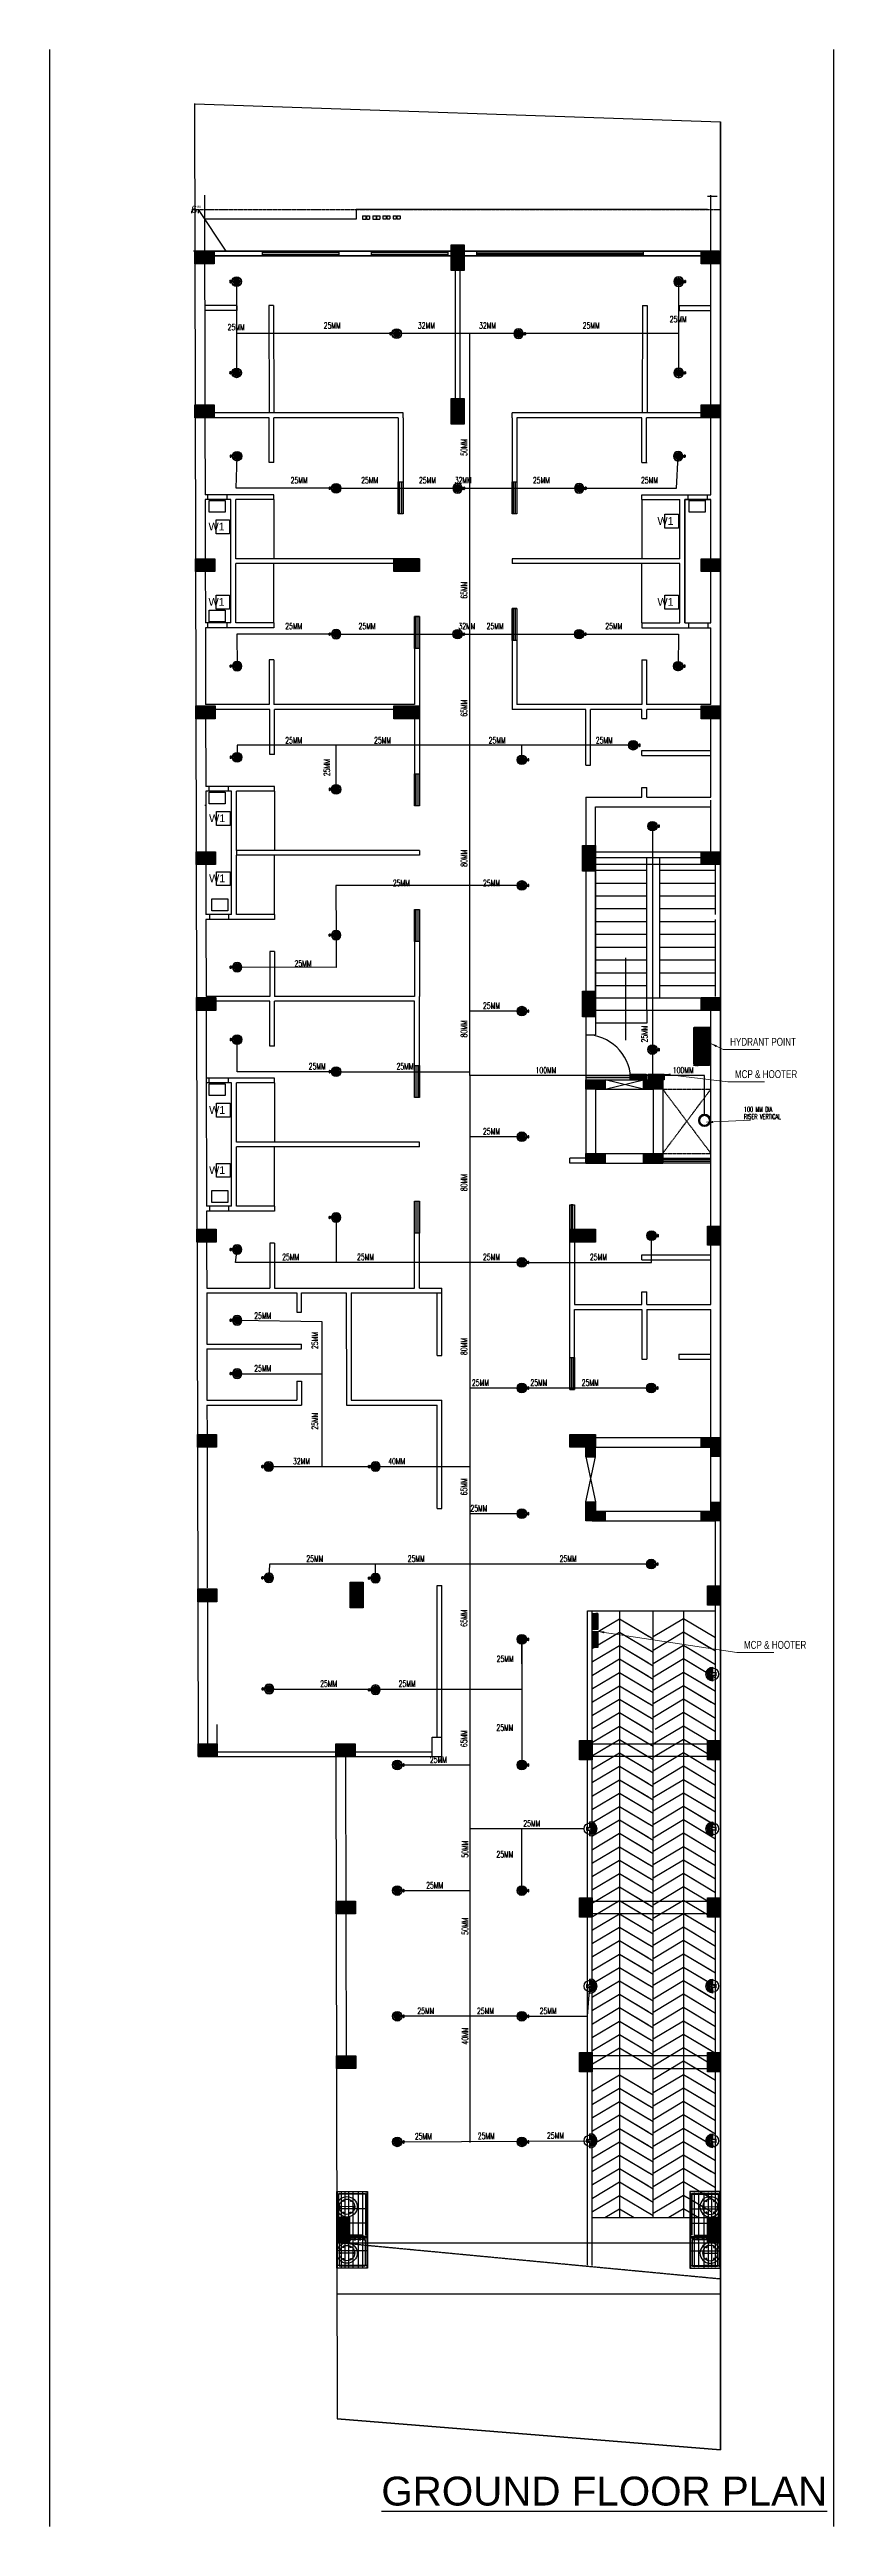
# Model space of a CAD drawing. Header units: inches. Extents: x 1162 to 4924, y 863 to 3182.
# Drawn here: x 2687 to 3421, y 863 to 3182 of the extents above; entities that cross this region are included whole.
import ezdxf

# ---------------------------------------------------------------- set-up
doc = ezdxf.new("R2010")
doc.units = ezdxf.units.IN
doc.header["$MEASUREMENT"] = 0
doc.linetypes.add('CENTER', pattern=[2, 1.25, -0.25, 0.25, -0.25])
doc.linetypes.add('HIDDEN', pattern=[0.375, 0.25, -0.125])
for name, color, linetype in [('0-PL-PUDDLE-HL', 3, 'Continuous'), ('01-MF-Aparment-gr$0$SPRN-CLHD-TYP3', 160, 'Continuous'), ('6', 7, 'Continuous'), ('DIM', 5, 'Continuous'), ('FATTN', 241, 'Continuous'), ('FITTING-FF-VISION', 1, 'Continuous'), ('SPR-3', 2, 'Continuous')]:
    doc.layers.add(name, color=color, linetype=linetype)
for name, color, linetype, lineweight in [('FIRE PIPE 100 MM', 10, 'Continuous', 30), ('FIRE PIPE 150 MM', 10, 'Continuous', 35), ('FIRE PIPE 32 MM', 10, 'Continuous', 20)]:
    doc.layers.add(name, color=color, linetype=linetype, lineweight=lineweight)
doc.styles.get("Standard").update_dxf_attribs({"font": 'arial.ttf'})
doc.styles.add('Style-Arial', font='times.ttf')
doc.styles.add('style3', font='swisscl.ttf', dxfattribs={"height": 18})
doc.styles.add('TXT2', font='romans.shx', dxfattribs={"width": 0.75, "height": 200})
doc.dimstyles.new('GURU', dxfattribs={"dimscale": 0, "dimtxt": 18, "dimasz": 2, "dimexe": 3.5, "dimexo": 1.5, "dimgap": 2, "dimtad": 0, "dimdec": 1, "dimzin": 0, "dimdsep": 46, "dimlunit": 4, "dimtxsty": 'Standard', "dimcen": 4, "dimdle": 3.5, "dimclrd": 256, "dimclre": 256, "dimadec": 0, "dimazin": 3, "dimtfac": 1, "dimtdec": 1, "dimtmove": 1, "dimatfit": 1, "dimfxl": 1, "dimtolj": 1, "dimtzin": 0, "dimarcsym": 0})
doc.dimstyles.new('MUKESH', dxfattribs={"dimtxt": 9, "dimasz": 6, "dimexe": 1, "dimexo": 1, "dimgap": 0.5, "dimtad": 0, "dimdec": 1, "dimzin": 0, "dimdsep": 46, "dimlunit": 4, "dimtxsty": 'Style-Arial', "dimblk": 'ARCHTICK', "dimcen": 0.09, "dimclrd": 256, "dimclre": 256, "dimclrt": 256, "dimadec": 1, "dimazin": 0, "dimtfac": 1, "dimtdec": 1, "dimtofl": 0, "dimtmove": 0, "dimatfit": 3, "dimfxl": 1, "dimtolj": 1, "dimtzin": 0, "dimlwd": -1, "dimlwe": 0, "dimarcsym": 0})
pattern_1 = [(135, (-54266.91847, -3328.46723), (-0.08838834765, -0.08838834765), [])]
pattern_2 = [(45, (1048764.62567, 327182.22956), (-0.088388347648, 0.088388347648), [])]
pattern_3 = [(315, (328159.69348, -1043816.0483), (0.088388347648, 0.088388347648), [])]

msp = doc.modelspace()

# ---------------------------------------------------------------- texts
at = {"lineweight": -2, "char_height": 7.24, "attachment_point": 2}
for insert in [(2843.56, 2738.83, 0), (3263.66, 2744.09, 0), (2843.56, 2668.35, 0), (3263.66, 2668.35, 0), (2844.13, 2465.83, 0), (2844.13, 2409.6, 0), (2844.13, 2192.83, 0), (2844.13, 2136.6, 0)]:
    msp.add_mtext('\\pxql;W1', dxfattribs=dict(at, insert=insert))
at = {"color": 7, "lineweight": -2, "insert": (2997.73, 910.07, -0.01), "char_height": 27.0113, "width": 550.1424, "attachment_point": 1}
msp.add_mtext('{\\LGROUND FLOOR PLAN}', dxfattribs=at)
at = {"layer": '0-PL-PUDDLE-HL', "color": 7, "extrusion": (3.71009e-14, 0.001905, 0.999998), "style": 'TXT2', "width": 0.6}
for s, height, p in [('RISER VERTICAL', 4.5132, (3337.07, 2180.78, -14.22)), ('100 MM DIA', 4.513, (3337.07, 2187.62, -14.21))]:
    msp.add_text(s, height=height, rotation=359.99952, dxfattribs=at).set_placement(p)
at = {"layer": 'FIRE PIPE 100 MM', "ltscale": 0.5, "extrusion": (3.71014e-14, 0.001905, 0.999998), "style": 'TXT2', "width": 0.6}
for s, p in [('25MM', (2853.93, 2919.03, 5.56)), ('25MM', (2943.81, 2920.48, 5.56)), ('32MM', (3031.93, 2920.48, 5.56)), ('32MM', (3089.17, 2920.48, 5.56)), ('25MM', (3186.16, 2920.48, 5.56)), ('25MM', (3267.55, 2926.44, 5.57)), ('25MM', (2912.8, 2775.73, 5.29)), ('25MM', (2978.84, 2775.73, 5.29)), ('25MM', (3032.92, 2775.73, 5.29)), ('32MM', (3066.42, 2775.73, 5.29)), ('25MM', (3139.5, 2775.73, 5.29)), ('25MM', (3240.72, 2775.73, 5.29)), ('25MM', (2907.75, 2639.23, 5.03)), ('25MM', (2976.38, 2639.23, 5.03)), ('32MM', (3069.84, 2639.23, 5.03)), ('25MM', (3096.19, 2639.23, 5.03)), ('25MM', (3207.29, 2639.23, 5.03)), ('25MM', (2907.75, 2532.27, 4.83)), ('25MM', (2990.93, 2532.27, 4.83)), ('25MM', (3098.14, 2532.27, 4.83)), ('25MM', (3198.38, 2532.27, 4.83)), ('25MM', (3008.47, 2398.7, 4.58)), ('25MM', (3092.86, 2398.7, 4.58)), ('25MM', (2916.45, 2323.44, 4.44)), ('25MM', (3092.86, 2283.9, 4.36)), ('25MM', (2929.77, 2227.2, 4.25)), ('25MM', (3011.89, 2227.2, 4.25)), ('100MM', (3142, 2223.54, 4.24)), ('100MM', (3270.46, 2223.54, 4.24)), ('25MM', (3092.86, 2166.3, 4.13)), ('25MM', (2904.92, 2048.7, 3.91)), ('25MM', (2974.99, 2048.7, 3.91)), ('25MM', (3092.86, 2048.7, 3.91)), ('25MM', (3192.87, 2048.7, 3.91)), ('25MM', (2878.74, 1993.75, 3.8)), ('25MM', (2878.74, 1944.54, 3.71)), ('25MM', (3082.46, 1931.1, 3.68)), ('25MM', (3137.22, 1931.1, 3.69)), ('25MM', (3185.26, 1931.1, 3.69)), ('32MM', (2915.01, 1857.6, 3.54)), ('40MM', (3004.12, 1857.6, 3.54)), ('25MM', (3081.08, 1813.5, 3.46)), ('25MM', (2927.57, 1766.34, 3.37)), ('25MM', (3022.44, 1766.34, 3.37)), ('25MM', (3164.57, 1766.34, 3.37)), ('25MM', (3105.57, 1672.65, 3.19)), ('25MM', (2940.47, 1649.41, 3.15)), ('25MM', (3013.86, 1649.41, 3.15)), ('25MM', (3105.4, 1608.23, 3.07)), ('25MM', (3043.13, 1578.3, 3.01)), ('25MM', (3130.58, 1518.58, 2.9)), ('25MM', (3105.4, 1489.64, 2.84)), ('25MM', (3039.63, 1460.7, 2.79)), ('25MM', (3031.43, 1343.1, 2.57)), ('25MM', (3087.25, 1343.1, 2.57)), ('25MM', (3145.81, 1343.1, 2.56)), ('25MM', (3029.07, 1225.67, 2.34)), ('25MM', (3087.95, 1226.03, 2.34)), ('25MM', (3152.74, 1226.42, 2.34))]:
    msp.add_text(s, height=5.749, rotation=359.99952, dxfattribs=at).set_placement(p)
at = {"layer": 'FIRE PIPE 100 MM', "ltscale": 0.5, "extrusion": (-0.001905, 3.7101e-14, 0.999998), "style": 'TXT2', "width": 0.6}
for s, p in [('50MM', (3077.9, 2801.39, -5.86)), ('65MM', (3077.9, 2667.77, -5.86)), ('65MM', (3077.9, 2557.27, -5.86)), ('80MM', (3077.9, 2416.81, -5.86)), ('80MM', (3077.9, 2257.09, -5.86)), ('25MM', (3246.83, 2252.31, -6.18)), ('80MM', (3077.9, 2113.25, -5.86)), ('80MM', (3077.9, 1959.79, -5.86)), ('65MM', (3077.9, 1828.54, -5.86)), ('65MM', (3077.9, 1705.48, -5.86)), ('65MM', (3077.9, 1592.77, -5.86)), ('50MM', (3078.94, 1489.35, -5.85)), ('50MM', (3078.94, 1417.22, -5.85)), ('40MM', (3078.94, 1314.47, -5.85))]:
    msp.add_text(s, height=5.749, rotation=89.99952, dxfattribs=at).set_placement(p)
at = {"layer": 'FIRE PIPE 100 MM', "ltscale": 0.5, "extrusion": (-0.001905, 3.71015e-14, 0.999998), "style": 'TXT2', "width": 0.6}
for p in [(2949.6, 2501.59, -5.61), (2938.37, 1965.44, -5.59), (2938.37, 1890.01, -5.59)]:
    msp.add_text('25MM', height=5.749, rotation=89.99952, dxfattribs=at).set_placement(p)
at = {"layer": 'FIRE PIPE 100 MM', "ltscale": 0.5, "style": 'style3'}
for s, p in [('HYDRANT POINT', (3324.07, 2249.31, 0)), ('MCP & HOOTER', (3328.56, 2219.07, 0)), ('MCP & HOOTER', (3337.06, 1684.9, 0))]:
    msp.add_text(s, height=7.369, dxfattribs=at).set_placement(p)

# ---------------------------------------------------------------- blocks, each defined once
blk = doc.blocks.new('A$C55C7537F')
at = {"ltscale": 0.5}
blk.add_lwpolyline([(0, 12.7), (15, 12.7), (15, 1.7), (0, 1.7)], close=True, dxfattribs=at)
blk = doc.blocks.new('B')
for points in [[(-1092211.7, -333728, 1), (-1092212.5, -333728, 1)], [(-1092207.8, -333725.8, 1), (-1092208.6, -333725.8, 1)], [(-1092204, -333727.8), (-1092204, -333727.8, -0.141961), (-1092203.9, -333728, -1), (-1092204.7, -333728, -0.751373)], [(-1092199.3, -333726.9), (-1092199.8, -333728.1), (-1092198.8, -333728.1)], [(-1092199.3, -333729.3), (-1092199.8, -333730.5), (-1092198.8, -333730.5)], [(-1092182.4, -333727.8), (-1092182.4, -333727.8, 0.141961), (-1092182.4, -333728, 1), (-1092181.6, -333728, 0.751373)], [(-1092178.5, -333725.8, 1), (-1092177.8, -333725.8, 1)], [(-1092174.6, -333728, 1), (-1092173.9, -333728, 1)], [(-1092212.5, -333732.9, -1), (-1092211.7, -333732.9, -0.751373), (-1092212.4, -333733.1, -0.000124), (-1092212.4, -333733.1, -0.140344)], [(-1092207.8, -333735, 1), (-1092208.6, -333735, 1)], [(-1092204.7, -333732.8, -1), (-1092203.9, -333732.8, -0.139396), (-1092203.9, -333733.1, -0.000124), (-1092203.9, -333733.1, -0.752829)], [(-1092199.3, -333731.6), (-1092199.8, -333732.8), (-1092198.8, -333732.8)], [(-1092199.3, -333734.4), (-1092199.8, -333735.6), (-1092198.8, -333735.6)], [(-1092199.3, -333737.8), (-1092199.8, -333739), (-1092198.8, -333739)], [(-1092199.3, -333740.6), (-1092199.8, -333741.9), (-1092198.8, -333741.9)], [(-1092181.7, -333732.8, 1), (-1092182.4, -333732.8, 0.139396), (-1092182.4, -333733.1, 0.000124), (-1092182.4, -333733.1, 0.752829)], [(-1092178.5, -333735, 1), (-1092177.8, -333735, 1)]]:
    blk.add_hatch(color=4).paths.add_polyline_path(points)
at = {"color": 4}
for p, q in [((-1092218.1, -333723.8), (-1092168.2, -333723.8)), ((-1092218.1, -333743.7), (-1092218.1, -333723.8)), ((-1092217.4, -333724.3), (-1092168.7, -333724.3)), ((-1092217.3, -333726.9), (-1092168.9, -333726.9)), ((-1092217.3, -333729.3), (-1092168.9, -333729.3)), ((-1092216.8, -333741.7), (-1092216.8, -333725.8)), ((-1092216.5, -333725.5), (-1092199.7, -333725.5)), ((-1092216.2, -333743.5), (-1092216.2, -333724)), ((-1092216.2, -333727.1), (-1092216.2, -333733.8)), ((-1092208.2, -333725.4), (-1092208.2, -333725.4)), ((-1092208.2, -333734.6), (-1092208.2, -333726.2)), ((-1092206.8, -333743.5), (-1092206.8, -333724)), ((-1092198.8, -333728.1), (-1092199.8, -333728.1)), ((-1092198.8, -333730.5), (-1092199.8, -333730.5)), ((-1092199.5, -333740.7), (-1092199.5, -333726.8)), ((-1092196.7, -333726.8), (-1092199.5, -333726.8)), ((-1092198.4, -333743.5), (-1092198.4, -333724)), ((-1092197.9, -333743.5), (-1092197.9, -333724)), ((-1092197.4, -333743.5), (-1092197.4, -333724)), ((-1092196.7, -333740.7), (-1092196.7, -333726.8)), ((-1092196.5, -333725.1), (-1092169.9, -333725.1)), ((-1092188.9, -333743.5), (-1092188.9, -333724)), ((-1092179.5, -333743.5), (-1092179.5, -333724)), ((-1092178.2, -333734.6), (-1092178.1, -333726.2)), ((-1092178.1, -333725.4), (-1092178.1, -333725.4)), ((-1092170.1, -333743.5), (-1092170.1, -333724)), ((-1092169.5, -333725.5), (-1092169.5, -333742.1)), ((-1092168.2, -333723.8), (-1092168.2, -333743.7)), ((-1092168.2, -333743.7), (-1092218.1, -333743.7)), ((-1092217.5, -333734.4), (-1092169, -333734.4)), ((-1092169, -333743.2), (-1092217.5, -333743.2)), ((-1092217.4, -333737.8), (-1092168.9, -333737.8)), ((-1092217.3, -333731.6), (-1092168.9, -333731.6)), ((-1092217.3, -333740.7), (-1092168.9, -333740.7)), ((-1092199.7, -333742.1), (-1092216.5, -333742.1)), ((-1092198.8, -333732.8), (-1092199.8, -333732.8)), ((-1092198.8, -333735.6), (-1092199.8, -333735.6)), ((-1092198.8, -333739), (-1092199.8, -333739)), ((-1092198.8, -333741.9), (-1092199.8, -333741.9)), ((-1092196.7, -333740.7), (-1092199.5, -333740.7)), ((-1092169.9, -333742.4), (-1092196.5, -333742.4))]:
    blk.add_line(p, q, dxfattribs=at)
for points in [[(-1092199.3, -333726.9), (-1092199.8, -333728.1)], [(-1092199.3, -333729.3), (-1092199.8, -333730.5)], [(-1092199.3, -333726.9), (-1092198.8, -333728.1)], [(-1092199.3, -333729.3), (-1092198.8, -333730.5)], [(-1092199.3, -333731.6), (-1092199.8, -333732.8)], [(-1092199.3, -333734.4), (-1092199.8, -333735.6)], [(-1092199.3, -333737.8), (-1092199.8, -333739)], [(-1092199.3, -333740.6), (-1092199.8, -333741.9)], [(-1092199.3, -333731.6), (-1092198.8, -333732.8)], [(-1092199.3, -333734.4), (-1092198.8, -333735.6)], [(-1092199.3, -333737.8), (-1092198.8, -333739)], [(-1092199.3, -333740.6), (-1092198.8, -333741.9)]]:
    blk.add_lwpolyline(points, dxfattribs=at)
for centre, radius in [((-1092208.2, -333730.4), 6.64), ((-1092208.2, -333730.4), 4.98), ((-1092212.1, -333728), 0.388), ((-1092208.2, -333725.8), 0.388), ((-1092204.3, -333728), 0.388), ((-1092178.2, -333730.4), 6.64), ((-1092178.2, -333730.4), 4.98), ((-1092182, -333728), 0.388), ((-1092178.2, -333725.8), 0.388), ((-1092174.3, -333728), 0.388), ((-1092212.1, -333732.9), 0.388), ((-1092208.2, -333735), 0.388), ((-1092204.3, -333732.8), 0.388), ((-1092182, -333732.8), 0.388), ((-1092178.2, -333735), 0.388), ((-1092174.3, -333732.9), 0.388)]:
    blk.add_circle(centre, radius, dxfattribs=at)
for centre, start, end in [((-1092216.5, -333725.8), 90, 180), ((-1092169.9, -333725.5), 0, 90), ((-1092216.5, -333741.7), 180, 270), ((-1092169.9, -333742.1), 270, 0)]:
    blk.add_arc(centre, 0.332, start, end, dxfattribs=at)
blk = doc.blocks.new('GR')
at = {"lineweight": -2, "ltscale": 0.5}
h = blk.add_hatch(color=6, dxfattribs=at)
h.dxf.hatch_style = 1
h.paths.add_polyline_path([(-1050869.5, -332451.8), (-1050851.5, -332451.8), (-1050851.5, -332463.8), (-1050869.5, -332463.8)])
h = blk.add_hatch(color=6, dxfattribs=at)
h.dxf.hatch_style = 1
h.paths.add_polyline_path([(-1050617.7, -332445.8), (-1050629.7, -332445.8), (-1050629.7, -332469.8), (-1050617.7, -332469.8)])
h = blk.add_hatch(color=6, dxfattribs=at)
h.dxf.hatch_style = 1
h.paths.add_polyline_path([(-1050395.8, -332451.8), (-1050377.8, -332451.8), (-1050377.8, -332463.8), (-1050395.8, -332463.8)])
h = blk.add_hatch(color=6, dxfattribs=at)
h.dxf.hatch_style = 1
h.paths.add_polyline_path([(-1050869.5, -332595.8), (-1050851.5, -332595.8), (-1050851.5, -332607.8), (-1050869.5, -332607.8)])
h = blk.add_hatch(color=6, dxfattribs=at)
h.dxf.hatch_style = 1
h.paths.add_polyline_path([(-1050617.7, -332589.8), (-1050629.7, -332589.8), (-1050629.7, -332613.8), (-1050617.7, -332613.8)])
h = blk.add_hatch(color=6, dxfattribs=at)
h.dxf.hatch_style = 1
h.paths.add_polyline_path([(-1050395.8, -332595.8), (-1050377.8, -332595.8), (-1050377.8, -332607.8), (-1050395.8, -332607.8)])
h = blk.add_hatch(color=6, dxfattribs=at)
h.dxf.hatch_style = 1
h.paths.add_polyline_path([(-1050868.9, -332739.8), (-1050850.9, -332739.8), (-1050850.9, -332751.8), (-1050868.9, -332751.8)])
h = blk.add_hatch(color=6, dxfattribs=at)
h.dxf.hatch_style = 1
h.paths.add_polyline_path([(-1050659.5, -332751.8), (-1050659.5, -332739.8), (-1050683.5, -332739.8), (-1050683.5, -332751.8)])
h = blk.add_hatch(color=6, dxfattribs=at)
h.dxf.hatch_style = 1
h.paths.add_polyline_path([(-1050395.8, -332739.8), (-1050377.8, -332739.8), (-1050377.8, -332751.8), (-1050395.8, -332751.8)])
h = blk.add_hatch(color=6, dxfattribs=at)
h.dxf.hatch_style = 1
h.paths.add_polyline_path([(-1050868.6, -332877.5), (-1050850.6, -332877.5), (-1050850.6, -332889.5), (-1050868.6, -332889.5)])
h = blk.add_hatch(color=6, dxfattribs=at)
h.dxf.hatch_style = 1
h.paths.add_polyline_path([(-1050659.5, -332889.5), (-1050659.5, -332877.5), (-1050683.5, -332877.5), (-1050683.5, -332889.5)])
h = blk.add_hatch(color=6, dxfattribs=at)
h.dxf.hatch_style = 1
h.paths.add_polyline_path([(-1050395.8, -332877.5), (-1050377.8, -332877.5), (-1050377.8, -332889.5), (-1050395.8, -332889.5)])
h = blk.add_hatch(color=6, dxfattribs=at)
h.dxf.hatch_style = 1
h.paths.add_polyline_path([(-1050868.3, -333014), (-1050850.3, -333014), (-1050850.3, -333026), (-1050868.3, -333026)])
h = blk.add_hatch(color=6, dxfattribs=at)
h.dxf.hatch_style = 1
h.paths.add_polyline_path([(-1050506.8, -333032), (-1050494.8, -333032), (-1050494.8, -333008), (-1050506.8, -333008)])
h = blk.add_hatch(color=6, dxfattribs=at)
h.dxf.hatch_style = 1
h.paths.add_polyline_path([(-1050395.8, -333014), (-1050377.8, -333014), (-1050377.8, -333026), (-1050395.8, -333026)])
h = blk.add_hatch(color=6, dxfattribs=at)
h.dxf.hatch_style = 1
h.paths.add_polyline_path([(-1050868, -333150.5), (-1050850, -333150.5), (-1050850, -333162.5), (-1050868, -333162.5)])
h = blk.add_hatch(color=6, dxfattribs=at)
h.dxf.hatch_style = 1
h.paths.add_polyline_path([(-1050506.8, -333168.5), (-1050494.8, -333168.5), (-1050494.8, -333144.5), (-1050506.8, -333144.5)])
h = blk.add_hatch(color=6, dxfattribs=at)
h.dxf.hatch_style = 1
h.paths.add_polyline_path([(-1050395.8, -333150.5), (-1050377.8, -333150.5), (-1050377.8, -333162.5), (-1050395.8, -333162.5)])
h = blk.add_hatch(color=6, dxfattribs=at)
h.dxf.hatch_style = 1
h.paths.add_polyline_path([(-1050377.8, -333364.3), (-1050377.8, -333382.3), (-1050389.8, -333382.3), (-1050389.8, -333364.3)])
h = blk.add_hatch(color=6, dxfattribs=at)
h.dxf.hatch_style = 1
h.paths.add_polyline_path([(-1050867.6, -333367.3), (-1050849.6, -333367.3), (-1050849.6, -333379.3), (-1050867.6, -333379.3)])
h = blk.add_hatch(color=6, dxfattribs=at)
h.dxf.hatch_style = 1
h.paths.add_polyline_path([(-1050494.8, -333379.3), (-1050494.8, -333367.3), (-1050518.8, -333367.3), (-1050518.8, -333379.3)])
h = blk.add_hatch(color=6, dxfattribs=at)
h.dxf.hatch_style = 1
h.paths.add_polyline_path([(-1050867.2, -333559.3), (-1050849.2, -333559.3), (-1050849.2, -333571.3), (-1050867.2, -333571.3)])
h = blk.add_hatch(color=6, dxfattribs=at)
h.dxf.hatch_style = 1
h.paths.add_polyline_path([(-1050494.8, -333571.3), (-1050494.8, -333559.3), (-1050518.8, -333559.3), (-1050518.8, -333571.3)])
h = blk.add_hatch(color=256, dxfattribs=at)
h.dxf.hatch_style = 1
h.paths.add_polyline_path([(-1050494.8, -333562.3), (-1050503.8, -333562.3), (-1050503.8, -333580.3), (-1050494.8, -333580.3)])
h = blk.add_hatch(color=256, dxfattribs=at)
h.dxf.hatch_style = 1
h.paths.add_polyline_path([(-1050395.8, -333562.3), (-1050395.8, -333571.3), (-1050377.8, -333571.3), (-1050377.8, -333562.3)])
h = blk.add_hatch(color=256, dxfattribs=at)
h.dxf.hatch_style = 1
h.paths.add_polyline_path([(-1050386.8, -333580.3), (-1050377.8, -333580.3), (-1050377.8, -333562.3), (-1050386.8, -333562.3)])
h = blk.add_hatch(color=256, dxfattribs=at)
h.dxf.hatch_style = 1
h.paths.add_polyline_path([(-1050494.8, -333622.3), (-1050503.8, -333622.3), (-1050503.8, -333640.3), (-1050494.8, -333640.3)])
h = blk.add_hatch(color=256, dxfattribs=at)
h.dxf.hatch_style = 1
h.paths.add_polyline_path([(-1050485.8, -333640.3), (-1050485.8, -333631.3), (-1050503.8, -333631.3), (-1050503.8, -333640.3)])
h = blk.add_hatch(color=256, dxfattribs=at)
h.dxf.hatch_style = 1
h.paths.add_polyline_path([(-1050377.8, -333640.3), (-1050377.8, -333631.3), (-1050395.8, -333631.3), (-1050395.8, -333640.3)])
h = blk.add_hatch(color=256, dxfattribs=at)
h.dxf.hatch_style = 1
h.paths.add_polyline_path([(-1050377.8, -333622.3), (-1050386.8, -333622.3), (-1050386.8, -333640.3), (-1050377.8, -333640.3)])
h = blk.add_hatch(color=6, dxfattribs=at)
h.dxf.hatch_style = 1
h.paths.add_polyline_path([(-1050866.9, -333704), (-1050848.9, -333704), (-1050848.9, -333716), (-1050866.9, -333716)])
h = blk.add_hatch(color=6, dxfattribs=at)
h.dxf.hatch_style = 1
h.paths.add_polyline_path([(-1050724.2, -333721.7), (-1050712.2, -333721.7), (-1050712.2, -333697.7), (-1050724.2, -333697.7)])
h = blk.add_hatch(color=6, dxfattribs=at)
h.dxf.hatch_style = 1
h.paths.add_polyline_path([(-1050377.8, -333701.1), (-1050377.8, -333719.1), (-1050389.8, -333719.1), (-1050389.8, -333701.1)])
h = blk.add_hatch(color=6, dxfattribs=at)
h.dxf.hatch_style = 1
h.paths.add_polyline_path([(-1050866.6, -333848.8), (-1050848.6, -333848.8), (-1050848.6, -333860.8), (-1050866.6, -333860.8)])
h = blk.add_hatch(color=6, dxfattribs=at)
h.dxf.hatch_style = 1
h.paths.add_polyline_path([(-1050737.6, -333848.8), (-1050719.6, -333848.8), (-1050719.6, -333860.8), (-1050737.6, -333860.8)])
h = blk.add_hatch(color=6, dxfattribs=at)
h.dxf.hatch_style = 1
h.paths.add_polyline_path([(-1050497.8, -333845.8), (-1050497.8, -333863.8), (-1050509.8, -333863.8), (-1050509.8, -333845.8)])
h = blk.add_hatch(color=6, dxfattribs=at)
h.dxf.hatch_style = 1
h.paths.add_polyline_path([(-1050377.8, -333845.8), (-1050377.8, -333863.8), (-1050389.8, -333863.8), (-1050389.8, -333845.8)])
for p, q in [((-1050860.2, -332597.7, 0), (-1050860.2, -332605.2, 0)), ((-1050859.6, -332741.7, 0), (-1050859.6, -332749.2, 0)), ((-1050659.5, -332739.8, 0), (-1050667.7, -332739.8, 0)), ((-1050659.5, -332739.8, 0), (-1050659.5, -332744.3, 0)), ((-1050859.3, -332879.4, 0), (-1050859.3, -332886.9, 0)), ((-1050859, -333015.9, 0), (-1050859, -333023.4, 0)), ((-1050858.7, -333152.4, 0), (-1050858.7, -333159.9, 0)), ((-1050858.3, -333369.2, 0), (-1050858.3, -333376.7, 0)), ((-1050857.9, -333561.2, 0), (-1050857.9, -333568.7, 0)), ((-1050494.8, -333580.3, 0), (-1050494.8, -333566.3, 0)), ((-1050503.8, -333580.3, 0), (-1050494.8, -333580.3, 0)), ((-1050503.8, -333630.8, 0), (-1050503.8, -333622.3, 0)), ((-1050503.8, -333622.3, 0), (-1050494.8, -333622.3, 0)), ((-1050502.3, -333640.3, 0), (-1050502.3, -333635.3, 0)), ((-1050497.8, -333640.3, 0), (-1050497.8, -333640.3, 0)), ((-1050494.8, -333631.3, 0), (-1050494.8, -333622.3, 0)), ((-1050857.6, -333705.9, 0), (-1050857.6, -333713.4, 0))]:
    blk.add_line(p, q, dxfattribs=at)
at = {"color": 6, "lineweight": -2, "ltscale": 0.5, "elevation": 0}
for points in [[(-1050869.5, -332451.8), (-1050851.5, -332451.8), (-1050851.5, -332463.8), (-1050869.5, -332463.8)], [(-1050629.7, -332445.8), (-1050617.7, -332445.8), (-1050617.7, -332469.8), (-1050629.7, -332469.8)], [(-1050395.8, -332451.8), (-1050377.8, -332451.8), (-1050377.8, -332463.8), (-1050395.8, -332463.8)], [(-1050869.5, -332595.8), (-1050851.5, -332595.8), (-1050851.5, -332607.8), (-1050869.5, -332607.8)], [(-1050629.7, -332589.8), (-1050617.7, -332589.8), (-1050617.7, -332613.8), (-1050629.7, -332613.8)], [(-1050395.8, -332595.8), (-1050377.8, -332595.8), (-1050377.8, -332607.8), (-1050395.8, -332607.8)], [(-1050868.9, -332739.8), (-1050850.9, -332739.8), (-1050850.9, -332751.8), (-1050868.9, -332751.8)], [(-1050659.5, -332739.8), (-1050659.5, -332751.8), (-1050683.5, -332751.8), (-1050683.5, -332739.8)], [(-1050395.8, -332739.8), (-1050377.8, -332739.8), (-1050377.8, -332751.8), (-1050395.8, -332751.8)], [(-1050868.6, -332877.5), (-1050850.6, -332877.5), (-1050850.6, -332889.5), (-1050868.6, -332889.5)], [(-1050659.5, -332877.5), (-1050659.5, -332889.5), (-1050683.5, -332889.5), (-1050683.5, -332877.5)], [(-1050395.8, -332877.5), (-1050377.8, -332877.5), (-1050377.8, -332889.5), (-1050395.8, -332889.5)], [(-1050868.3, -333014), (-1050850.3, -333014), (-1050850.3, -333026), (-1050868.3, -333026)], [(-1050494.8, -333032), (-1050506.8, -333032), (-1050506.8, -333008), (-1050494.8, -333008)], [(-1050395.8, -333014), (-1050377.8, -333014), (-1050377.8, -333026), (-1050395.8, -333026)], [(-1050868, -333150.5), (-1050850, -333150.5), (-1050850, -333162.5), (-1050868, -333162.5)], [(-1050494.8, -333168.5), (-1050506.8, -333168.5), (-1050506.8, -333144.5), (-1050494.8, -333144.5)], [(-1050395.8, -333150.5), (-1050377.8, -333150.5), (-1050377.8, -333162.5), (-1050395.8, -333162.5)], [(-1050377.8, -333364.3), (-1050377.8, -333382.3), (-1050389.8, -333382.3), (-1050389.8, -333364.3)], [(-1050867.6, -333367.3), (-1050849.6, -333367.3), (-1050849.6, -333379.3), (-1050867.6, -333379.3)], [(-1050494.8, -333367.3), (-1050494.8, -333379.3), (-1050518.8, -333379.3), (-1050518.8, -333367.3)], [(-1050867.2, -333559.3), (-1050849.2, -333559.3), (-1050849.2, -333571.3), (-1050867.2, -333571.3)], [(-1050494.8, -333559.3), (-1050494.8, -333571.3), (-1050518.8, -333571.3), (-1050518.8, -333559.3)], [(-1050866.9, -333704), (-1050848.9, -333704), (-1050848.9, -333716), (-1050866.9, -333716)], [(-1050712.2, -333721.7), (-1050724.2, -333721.7), (-1050724.2, -333697.7), (-1050712.2, -333697.7)], [(-1050377.8, -333701.1), (-1050377.8, -333719.1), (-1050389.8, -333719.1), (-1050389.8, -333701.1)], [(-1050866.6, -333848.8), (-1050848.6, -333848.8), (-1050848.6, -333860.8), (-1050866.6, -333860.8)], [(-1050737.6, -333848.8), (-1050719.6, -333848.8), (-1050719.6, -333860.8), (-1050737.6, -333860.8)], [(-1050497.8, -333845.8), (-1050497.8, -333863.8), (-1050509.8, -333863.8), (-1050509.8, -333845.8)], [(-1050377.8, -333845.8), (-1050377.8, -333863.8), (-1050389.8, -333863.8), (-1050389.8, -333845.8)]]:
    blk.add_lwpolyline(points, close=True, dxfattribs=at)
at = {"lineweight": -2, "ltscale": 0.5, "elevation": 0}
for points in [[(-1050377.8, -333562.3), (-1050377.8, -333571.3), (-1050395.8, -333571.3), (-1050395.8, -333562.3), (-1050377.8, -333562.3)], [(-1050494.8, -333640.3), (-1050503.8, -333640.3), (-1050503.8, -333622.3), (-1050494.8, -333622.3), (-1050494.8, -333640.3)], [(-1050503.8, -333640.3), (-1050503.8, -333631.3), (-1050485.8, -333631.3), (-1050485.8, -333640.3), (-1050503.8, -333640.3)], [(-1050395.8, -333640.3), (-1050395.8, -333631.3), (-1050377.8, -333631.3), (-1050377.8, -333640.3), (-1050395.8, -333640.3)]]:
    blk.add_lwpolyline(points, close=True, dxfattribs=at)
blk = doc.blocks.new('*D12')
at = {"lineweight": -2, "ltscale": 0.5, "transparency": 16777216}
for p, q in [((2820.2, 3030.6), (2820.2, 3028.6)), ((2820.4, 3032.1), (2826, 3032.1)), ((2826.2, 3030.6), (2826.2, 3028.6))]:
    blk.add_line(p, q, dxfattribs=at)
at = {"ltscale": 0.5, "transparency": 16777216}
for points in [[(2820.4, 3032.1), (2820.4, 3032), (2820.2, 3032.1)], [(2826, 3032.1), (2826, 3032), (2826.2, 3032.1)]]:
    blk.add_solid(points, dxfattribs=at)
at = {"layer": 'Defpoints', "color": 0, "ltscale": 0.5}
for p in [(2820.2, 3032.1, 0), (2826.2, 3032.1, 0), (2826.2, 3032.1)]:
    blk.add_point(p, dxfattribs=at)
at = {"color": 0, "lineweight": -2, "ltscale": 0.5, "transparency": 16777216, "insert": (2824.4, 3032.1), "char_height": 7, "attachment_point": 5, "rotation": 359.8623}
blk.add_mtext('\\A1;6"', dxfattribs=at)
blk = doc.blocks.new('WEWEQEWEE')
at = {"layer": 'FATTN', "color": 1}
for p, q in [((-232117, 57486, 0), (-232120, 57480, 0)), ((-232120, 57475, 0), (-232120, 57480, 0)), ((-232120, 57480, 0), (-232110, 57480, 0)), ((-232120, 57475, 0), (-232120, 57470, 0)), ((-232117, 57464, 0), (-232120, 57470, 0)), ((-232110, 57470, 0), (-232120, 57470, 0)), ((-232076, 57486, 0), (-232117, 57486, 0)), ((-232117, 57464, 0), (-232076, 57464, 0)), ((-232110, 57486, 0), (-232110, 57464, 0)), ((-232110, 57483, 0), (-232105, 57483, 0)), ((-232110, 57467, 0), (-232105, 57467, 0)), ((-232105, 57486, 0), (-232105, 57464, 0)), ((-232088, 57486, 0), (-232088, 57464, 0)), ((-232083, 57483, 0), (-232088, 57483, 0)), ((-232083, 57467, 0), (-232088, 57467, 0)), ((-232083, 57486, 0), (-232083, 57464, 0)), ((-232074, 57480, 0), (-232083, 57480, 0)), ((-232083, 57470, 0), (-232074, 57470, 0)), ((-232076, 57486, 0), (-232074, 57480, 0)), ((-232076, 57464, 0), (-232074, 57470, 0)), ((-232074, 57475, 0), (-232074, 57480, 0)), ((-232074, 57475, 0), (-232074, 57470, 0))]:
    blk.add_line(p, q, dxfattribs=at)
at = {"layer": 'FATTN', "color": 8, "linetype": 'CENTER'}
for p, q in [((-232111, 57480, 0), (-232111, 57480, 0)), ((-232111, 57470, 0), (-232111, 57480, 0)), ((-232111, 57470, 0), (-232111, 57470, 0)), ((-232110, 57478, 0), (-232110, 57472, 0)), ((-232105, 57477, 0), (-232088, 57477, 0)), ((-232105, 57477, 0), (-232088, 57477, 0)), ((-232105, 57473, 0), (-232088, 57473, 0)), ((-232105, 57473, 0), (-232088, 57473, 0)), ((-232093, 57473, 0), (-232093, 57477, 0)), ((-232093, 57475, 0), (-232092, 57477, 0)), ((-232092, 57473, 0), (-232091, 57477, 0)), ((-232091, 57473, 0), (-232090, 57477, 0)), ((-232090, 57473, 0), (-232089, 57477, 0)), ((-232089, 57473, 0), (-232088, 57475, 0)), ((-232080, 57479, 0), (-232083, 57479, 0)), ((-232083, 57478, 0), (-232083, 57477, 0)), ((-232083, 57477, 0), (-232083, 57473, 0)), ((-232080, 57477, 0), (-232083, 57477, 0)), ((-232080, 57473, 0), (-232083, 57473, 0)), ((-232083, 57473, 0), (-232083, 57472, 0)), ((-232083, 57471, 0), (-232080, 57471, 0)), ((-232080, 57472, 0), (-232080, 57478, 0)), ((-232080, 57473, 0), (-232079, 57477, 0)), ((-232080, 57477, 0), (-232076, 57477, 0)), ((-232080, 57477, 0), (-232075, 57477, 0)), ((-232080, 57473, 0), (-232075, 57473, 0)), ((-232080, 57473, 0), (-232076, 57473, 0)), ((-232079, 57473, 0), (-232078, 57477, 0)), ((-232077, 57473, 0), (-232077, 57477, 0)), ((-232076, 57477, 0), (-232076, 57473, 0)), ((-232075, 57477, 0), (-232076, 57477, 0)), ((-232076, 57473, 0), (-232076, 57475, 0)), ((-232076, 57473, 0), (-232075, 57473, 0)), ((-232075, 57473, 0), (-232075, 57477, 0))]:
    blk.add_line(p, q, dxfattribs=at)
for centre, radius, start, end in [((-232106, 57475, 0), 7.42, 141.555, 218.4448), ((-232110, 57478, 0), 0.192, 179.9999, 269.9999), ((-232110, 57472, 0), 0.192, 89.9999, 179.9999), ((-232105, 57477, 0), 0.942, 359.9999, 89.9999), ((-232105, 57473, 0), 0.942, 269.9999, 359.9999), ((-232088, 57477, 0), 0.942, 89.9999, 179.9999), ((-232088, 57473, 0), 0.942, 179.9999, 269.9999), ((-232082, 57478, 0), 1.37, 138.7698, 221.2301), ((-232075, 57475, 0), 7.71, 162.9384, 197.0615), ((-232082, 57472, 0), 1.37, 138.7698, 221.2301), ((-232081, 57478, 0), 1.37, 318.7698, 41.2301), ((-232087, 57475, 0), 7.71, 342.9384, 17.0615), ((-232081, 57472, 0), 1.37, 318.7698, 41.2301)]:
    blk.add_arc(centre, radius, start, end, dxfattribs=at)
blk = doc.blocks.new('rerrtrrttrrrte')
at = {"layer": 'FITTING-FF-VISION', "ltscale": 5}
h = blk.add_hatch(color=2, dxfattribs=at)
edge = h.paths.add_edge_path()
edge.add_line((-57394, 147360), (-57375, 147365))
edge.add_ellipse((-57444, 147348), major_axis=(-50.2, 50.2), ratio=1, start_angle=238.3066, end_angle=247.6934)
edge.add_line((-57379, 147376), (-57397, 147368))
edge.add_ellipse((-57444, 147348), major_axis=(-36.3, 36.3), ratio=1, start_angle=247.6934, end_angle=256.3066)
edge.add_line((-57400, 147375), (-57383, 147385))
edge.add_ellipse((-57444, 147348), major_axis=(-50.2, 50.2), ratio=1, start_angle=256.3066, end_angle=265.6934)
edge.add_line((-57390, 147395), (-57405, 147382))
edge.add_ellipse((-57444, 147348), major_axis=(-36.3, 36.3), ratio=1, start_angle=265.6934, end_angle=274.3066)
edge.add_line((-57411, 147387), (-57398, 147402))
edge.add_ellipse((-57444, 147348), major_axis=(50.2, 50.2), ratio=1, start_angle=4.3066, end_angle=13.6934)
edge.add_line((-57407, 147409), (-57417, 147392))
edge.add_ellipse((-57444, 147348), major_axis=(36.3, 36.3), ratio=1, start_angle=13.6934, end_angle=22.3066)
edge.add_line((-57424, 147396), (-57417, 147414))
edge.add_ellipse((-57444, 147348), major_axis=(-50.2, 50.2), ratio=1, start_angle=-67.6934, end_angle=-58.3066)
edge.add_line((-57428, 147417), (-57432, 147398))
edge.add_ellipse((-57444, 147348), major_axis=(36.3, 36.3), ratio=1, start_angle=31.6934, end_angle=40.3066)
edge.add_line((-57440, 147400), (-57438, 147419))
edge.add_ellipse((-57444, 147348), major_axis=(50.2, 50.2), ratio=1, start_angle=40.3066, end_angle=49.6934)
edge.add_line((-57450, 147419), (-57448, 147400))
edge.add_ellipse((-57444, 147348), major_axis=(-36.3, 36.3), ratio=1, start_angle=-40.3066, end_angle=-31.6934)
edge.add_line((-57456, 147398), (-57460, 147417))
edge.add_ellipse((-57444, 147348), major_axis=(50.2, 50.2), ratio=1, start_angle=58.3066, end_angle=67.6934)
edge.add_line((-57472, 147414), (-57464, 147396))
edge.add_ellipse((-57444, 147348), major_axis=(-36.3, 36.3), ratio=1, start_angle=-22.3066, end_angle=-13.6934)
edge.add_line((-57471, 147392), (-57481, 147409))
edge.add_ellipse((-57444, 147348), major_axis=(-50.2, 50.2), ratio=1, start_angle=-13.6934, end_angle=-4.3066)
edge.add_line((-57490, 147402), (-57478, 147387))
edge.add_ellipse((-57444, 147348), major_axis=(-36.3, 36.3), ratio=1, start_angle=-4.3066, end_angle=4.3066)
edge.add_line((-57483, 147382), (-57498, 147395))
edge.add_ellipse((-57444, 147348), major_axis=(-50.2, 50.2), ratio=1, start_angle=4.3066, end_angle=13.6934)
edge.add_line((-57505, 147385), (-57488, 147375))
edge.add_ellipse((-57444, 147348), major_axis=(-36.3, 36.3), ratio=1, start_angle=13.6934, end_angle=22.3066)
edge.add_line((-57491, 147368), (-57510, 147376))
edge.add_ellipse((-57444, 147348), major_axis=(-50.2, 50.2), ratio=1, start_angle=22.3066, end_angle=31.6934)
edge.add_line((-57513, 147365), (-57494, 147360))
edge.add_ellipse((-57444, 147348), major_axis=(36.3, 36.3), ratio=1, start_angle=121.6934, end_angle=130.3066)
edge.add_line((-57495, 147353), (-57515, 147354))
edge.add_ellipse((-57444, 147348), major_axis=(50.2, 50.2), ratio=1, start_angle=130.3066, end_angle=135)
edge.add_ellipse((-57444, 147348), major_axis=(50.2, 50.2), ratio=1, start_angle=135, end_angle=139.6934)
edge.add_line((-57515, 147343), (-57495, 147344))
edge.add_ellipse((-57444, 147348), major_axis=(-36.3, 36.3), ratio=1, start_angle=49.6934, end_angle=58.3066)
edge.add_line((-57494, 147337), (-57513, 147332))
edge.add_ellipse((-57444, 147348), major_axis=(50.2, 50.2), ratio=1, start_angle=148.3066, end_angle=157.6934)
edge.add_line((-57510, 147321), (-57491, 147329))
edge.add_ellipse((-57444, 147348), major_axis=(36.3, 36.3), ratio=1, start_angle=157.6934, end_angle=166.3066)
edge.add_line((-57488, 147322), (-57505, 147311))
edge.add_ellipse((-57444, 147348), major_axis=(50.2, 50.2), ratio=1, start_angle=166.3066, end_angle=175.6934)
edge.add_line((-57498, 147302), (-57483, 147315))
edge.add_ellipse((-57444, 147348), major_axis=(36.3, 36.3), ratio=1, start_angle=175.6934, end_angle=184.3066)
edge.add_line((-57478, 147309), (-57490, 147294))
edge.add_ellipse((-57444, 147348), major_axis=(50.2, 50.2), ratio=1, start_angle=184.3066, end_angle=193.6934)
edge.add_line((-57481, 147288), (-57471, 147305))
edge.add_ellipse((-57444, 147348), major_axis=(36.3, 36.3), ratio=1, start_angle=193.6934, end_angle=202.3066)
edge.add_line((-57464, 147301), (-57472, 147283))
edge.add_ellipse((-57444, 147348), major_axis=(-50.2, 50.2), ratio=1, start_angle=112.3066, end_angle=121.6934)
edge.add_line((-57460, 147279), (-57456, 147298))
edge.add_ellipse((-57444, 147348), major_axis=(36.3, 36.3), ratio=1, start_angle=211.6934, end_angle=220.3066)
edge.add_line((-57448, 147297), (-57450, 147278))
edge.add_ellipse((-57444, 147348), major_axis=(-50.2, 50.2), ratio=1, start_angle=130.3066, end_angle=139.6934)
edge.add_line((-57438, 147278), (-57440, 147297))
edge.add_ellipse((-57444, 147348), major_axis=(-36.3, 36.3), ratio=1, start_angle=139.6934, end_angle=148.3066)
edge.add_line((-57432, 147298), (-57428, 147279))
edge.add_ellipse((-57444, 147348), major_axis=(50.2, 50.2), ratio=1, start_angle=238.3066, end_angle=247.6934)
edge.add_line((-57417, 147283), (-57424, 147301))
edge.add_ellipse((-57444, 147348), major_axis=(36.3, 36.3), ratio=1, start_angle=247.6934, end_angle=256.3066)
edge.add_line((-57417, 147305), (-57407, 147288))
edge.add_ellipse((-57444, 147348), major_axis=(-50.2, 50.2), ratio=1, start_angle=166.3066, end_angle=175.6934)
edge.add_line((-57398, 147294), (-57411, 147309))
edge.add_ellipse((-57444, 147348), major_axis=(36.3, 36.3), ratio=1, start_angle=265.6934, end_angle=274.3066)
edge.add_line((-57405, 147315), (-57390, 147302))
edge.add_ellipse((-57444, 147348), major_axis=(50.2, 50.2), ratio=1, start_angle=274.3066, end_angle=283.6934)
edge.add_line((-57383, 147311), (-57400, 147322))
edge.add_ellipse((-57444, 147348), major_axis=(36.3, 36.3), ratio=1, start_angle=283.6934, end_angle=292.3066)
edge.add_line((-57397, 147329), (-57379, 147321))
edge.add_ellipse((-57444, 147348), major_axis=(50.2, 50.2), ratio=1, start_angle=292.3066, end_angle=301.6934)
edge.add_line((-57375, 147332), (-57394, 147337))
edge.add_ellipse((-57444, 147348), major_axis=(-36.3, 36.3), ratio=1, start_angle=211.6934, end_angle=220.3066)
edge.add_line((-57393, 147344), (-57373, 147343))
edge.add_ellipse((-57444, 147348), major_axis=(50.2, 50.2), ratio=1, start_angle=310.3066, end_angle=315.0016)
edge.add_ellipse((-57444, 147348), major_axis=(-50.2, 50.2), ratio=1, start_angle=225.0016, end_angle=229.6934)
edge.add_line((-57373, 147354), (-57393, 147353))
edge.add_ellipse((-57444, 147348), major_axis=(-36.3, 36.3), ratio=1, start_angle=229.6934, end_angle=238.3066)
at = {"layer": 'FITTING-FF-VISION', "color": 2}
for p, q in [((-57495, 147353), (-57515, 147354)), ((-57495, 147344), (-57515, 147343)), ((-57494, 147360), (-57513, 147365)), ((-57494, 147337), (-57513, 147332)), ((-57491, 147368), (-57510, 147376)), ((-57491, 147329), (-57510, 147321)), ((-57488, 147375), (-57505, 147385)), ((-57488, 147322), (-57505, 147311)), ((-57483, 147382), (-57498, 147395)), ((-57483, 147315), (-57498, 147302)), ((-57478, 147387), (-57490, 147402)), ((-57478, 147309), (-57490, 147294)), ((-57471, 147392), (-57481, 147409)), ((-57471, 147305), (-57481, 147288)), ((-57464, 147396), (-57472, 147414)), ((-57464, 147301), (-57472, 147283)), ((-57456, 147398), (-57460, 147417)), ((-57456, 147298), (-57460, 147279)), ((-57448, 147400), (-57450, 147419)), ((-57448, 147297), (-57450, 147278)), ((-57440, 147400), (-57438, 147419)), ((-57440, 147297), (-57438, 147278)), ((-57432, 147398), (-57428, 147417)), ((-57432, 147298), (-57428, 147279)), ((-57424, 147396), (-57417, 147414)), ((-57424, 147301), (-57417, 147283)), ((-57417, 147392), (-57407, 147409)), ((-57417, 147305), (-57407, 147288)), ((-57411, 147387), (-57398, 147402)), ((-57411, 147309), (-57398, 147294)), ((-57405, 147382), (-57390, 147395)), ((-57405, 147315), (-57390, 147302)), ((-57400, 147375), (-57383, 147385)), ((-57400, 147322), (-57383, 147311)), ((-57397, 147368), (-57379, 147376)), ((-57397, 147329), (-57379, 147321)), ((-57394, 147360), (-57375, 147365)), ((-57394, 147337), (-57375, 147332)), ((-57393, 147353), (-57373, 147354)), ((-57393, 147344), (-57373, 147343))]:
    blk.add_line(p, q, dxfattribs=at)
for radius, start, end in [(71, 175.3066, 180), (71, 180, 184.6934), (71, 157.3066, 166.6934), (71, 193.3066, 202.6934), (71, 139.3066, 148.6934), (71, 211.3066, 220.6934), (51.3, 166.6934, 175.3066), (51.3, 166.6934, 175.3066), (51.3, 184.6934, 193.3066), (51.3, 184.6934, 193.3066), (51.3, 148.6934, 157.3066), (51.3, 148.6934, 157.3066), (51.3, 202.6934, 211.3066), (51.3, 202.6934, 211.3066), (71, 121.3066, 130.6934), (71, 229.3066, 238.6934), (51.3, 130.6934, 139.3066), (51.3, 130.6934, 139.3066), (51.3, 220.6934, 229.3066), (51.3, 220.6934, 229.3066), (71, 103.3066, 112.6934), (51.3, 112.6934, 121.3066), (51.3, 112.6934, 121.3066), (51.3, 238.6934, 247.3066), (51.3, 238.6934, 247.3066), (51.3, 94.6934, 103.3066), (51.3, 94.6934, 103.3066), (51.3, 256.6934, 265.3066), (51.3, 256.6934, 265.3066), (71, 85.3066, 94.6934), (51.3, 76.6934, 85.3066), (51.3, 76.6934, 85.3066), (51.3, 274.6934, 283.3066), (51.3, 274.6934, 283.3066), (71, 67.3066, 76.6934), (51.3, 58.6934, 67.3066), (51.3, 58.6934, 67.3066), (51.3, 292.6934, 301.3066), (51.3, 292.6934, 301.3066), (51.3, 40.6934, 49.3066), (51.3, 40.6934, 49.3066), (51.3, 310.6934, 319.3066), (51.3, 310.6934, 319.3066), (71, 49.3066, 58.6934), (71, 301.3066, 310.6934), (51.3, 22.6934, 31.3066), (51.3, 22.6934, 31.3066), (51.3, 328.6934, 337.3066), (51.3, 328.6934, 337.3066), (51.3, 4.6934, 13.3066), (51.3, 4.6934, 13.3066), (51.3, 346.6934, 355.3066), (51.3, 346.6934, 355.3066), (71, 31.3066, 40.6934), (71, 319.3066, 328.6934), (71, 13.3066, 22.6934), (71, 337.3066, 346.6934), (71, 0, 4.6934), (71, 355.3066, 0), (71, 247.3066, 256.6934), (71, 265.3066, 274.6934), (71, 283.3066, 292.6934)]:
    blk.add_arc((-57444, 147348), radius, start, end, dxfattribs=at)
at = {"layer": 'SPR-3', "color": 8, "linetype": 'CENTER'}
for p, q in [((-57343, 147348), (-57590, 147348)), ((-57444, 147450), (-57444, 147247))]:
    blk.add_line(p, q, dxfattribs=at)
at = {"layer": 'SPR-3', "color": 1}
for p, q in [((-57544, 147363), (-57568, 147363)), ((-57544, 147333), (-57568, 147333))]:
    blk.add_line(p, q, dxfattribs=at)
for radius in [101, 94.3]:
    blk.add_circle((-57444, 147348), radius, dxfattribs=at)
blk.add_arc((-57455, 147348), 90.5, 170.4585, 189.536, dxfattribs=at)
at = {"layer": 'DIM', "color": 3, "rotation": 270}
blk.add_blockref('WEWEQEWEE', (-115054, -84748, 0), dxfattribs=at)
blk = doc.blocks.new('01-MF-Aparment-gr$0$SPTYPE3')
at = {"layer": 'FITTING-FF-VISION', "color": 2}
for p, q in [((0.83, 0.23), (1.29, 0.23)), ((1.31, 0.79), (1.34, 1.09)), ((1.43, 0.77), (1.5, 1.07)), ((1.56, 0.73), (1.67, 1.01)), ((1.66, 0.68), (1.82, 0.94)), ((1.77, 0.6), (1.96, 0.83)), ((1.85, 0.52), (2.08, 0.71)), ((1.93, 0.41), (2.19, 0.57)), ((1.98, 0.31), (2.26, 0.42)), ((2.02, 0.18), (2.32, 0.25)), ((2.04, 0.06), (2.34, 0.09)), ((0.83, -0.23), (1.29, -0.23)), ((1.31, -0.79), (1.34, -1.09)), ((1.43, -0.77), (1.5, -1.07)), ((1.56, -0.73), (1.67, -1.01)), ((1.66, -0.68), (1.82, -0.94)), ((1.77, -0.6), (1.96, -0.83)), ((1.85, -0.52), (2.08, -0.71)), ((1.93, -0.41), (2.19, -0.57)), ((1.98, -0.31), (2.26, -0.42)), ((2.02, -0.18), (2.32, -0.25)), ((2.04, -0.06), (2.34, -0.09))]:
    blk.add_line(p, q, dxfattribs=at)
at = {"layer": 'FITTING-FF-VISION', "color": 5}
for p, q in [((1.25, 0.24), (1.25, 1.32)), ((1.25, -1.32), (1.25, -0.24))]:
    blk.add_line(p, q, dxfattribs=at)
at = {"layer": 'FITTING-FF-VISION', "color": 2}
blk.add_lwpolyline([(0.8, -0.34), (0.71, -0.34, -0.414214), (0.68, -0.31), (0.68, 0.31, -0.414214), (0.71, 0.34), (0.8, 0.34, -0.414214), (0.83, 0.31), (0.83, -0.31, -0.414214)], format="xyb", close=True, dxfattribs=at)
for centre, radius, start, end in [((1.25, 0), 1.1, 270, 270), ((1.31, 0), 0.242, 248.7051, 111.2949), ((1.25, 0), 1.1, 85.3066, 90), ((1.25, 0), 0.711, 270, 90), ((1.25, 0), 0.499, 270, 90), ((1.25, 0), 0.229, 281.2259, 78.7741), ((1.25, 0), 0.792, 76.6934, 85.3066), ((1.25, 0), 0.792, 76.6934, 85.3066), ((1.25, 0), 1.1, 67.3066, 76.6934), ((1.25, 0), 0.792, 58.6934, 67.3066), ((1.25, 0), 0.792, 58.6934, 67.3066), ((1.25, 0), 0.792, 40.6934, 49.3066), ((1.25, 0), 0.792, 40.6934, 49.3066), ((1.25, 0), 1.1, 49.3066, 58.6934), ((1.25, 0), 0.792, 22.6934, 31.3066), ((1.25, 0), 0.792, 22.6934, 31.3066), ((1.25, 0), 0.792, 4.6934, 13.3066), ((1.25, 0), 0.792, 4.6934, 13.3066), ((1.25, 0), 1.1, 31.3066, 40.6934), ((1.25, 0), 1.1, 13.3066, 22.6934), ((1.25, 0), 1.1, 355.3066, 4.6934), ((1.25, 0), 1.1, 270, 274.6934), ((1.25, 0), 0.792, 274.6934, 283.3066), ((1.25, 0), 0.792, 274.6934, 283.3066), ((1.25, 0), 1.1, 283.3066, 292.6934), ((1.25, 0), 0.792, 292.6934, 301.3066), ((1.25, 0), 0.792, 292.6934, 301.3066), ((1.25, 0), 0.792, 310.6934, 319.3066), ((1.25, 0), 0.792, 310.6934, 319.3066), ((1.25, 0), 1.1, 301.3066, 310.6934), ((1.25, 0), 0.792, 328.6934, 337.3066), ((1.25, 0), 0.792, 328.6934, 337.3066), ((1.25, 0), 0.792, 346.6934, 355.3066), ((1.25, 0), 0.792, 346.6934, 355.3066), ((1.25, 0), 1.1, 319.3066, 328.6934), ((1.25, 0), 1.1, 337.3066, 346.6934)]:
    blk.add_arc(centre, radius, start, end, dxfattribs=at)
at = {"layer": 'FITTING-FF-VISION', "color": 170}
blk.add_arc((1.25, 0), 1.32, 270, 90, dxfattribs=at)
blk = doc.blocks.new('_ArchTick')
at = {"color": 0, "linetype": 'ByBlock', "const_width": 0.15}
blk.add_lwpolyline([(-0.5, -0.5), (0.5, 0.5)], dxfattribs=at)

# ---------------------------------------------------------------- dimensions: what is measured, and where the dimension line sits
at = {"color": 6, "lineweight": -2, "ltscale": 0.5}
dim = msp.add_linear_dim(base=(2826.23, 3032.05, 0), p1=(2820.2, 3032.07, 0), p2=(2826.23, 3032.06, 0), angle=359.86233, dimstyle='GURU', override={"dimscale": 1, "dimtxt": 7, "dimasz": 0.2, "dimcen": 0, "dimfxl": 3}, dxfattribs=at)
dim.commit()
dim.dimension.update_dxf_attribs({"geometry": '*D12', "text_midpoint": (2824.44, 3032.06, 0), "dimtype": 161})

# ---------------------------------------------------------------- hatches: boundary and pattern name
at = {"lineweight": -2, "ltscale": 0.5}
h = msp.add_hatch(color=6, dxfattribs=at)
h.dxf.hatch_style = 1
h.paths.add_polyline_path([(2823.32, 2993.06), (2841.32, 2993.06), (2841.32, 2981.06), (2823.32, 2981.06)])
h = msp.add_hatch(color=6, dxfattribs=at)
h.dxf.hatch_style = 1
h.paths.add_polyline_path([(3075.11, 2999.06), (3063.11, 2999.06), (3063.11, 2975.06), (3075.11, 2975.06)])
h = msp.add_hatch(color=6, dxfattribs=at)
h.dxf.hatch_style = 1
h.paths.add_polyline_path([(3297.03, 2993.06), (3315.03, 2993.06), (3315.03, 2981.06), (3297.03, 2981.06)])
h = msp.add_hatch(color=6, dxfattribs=at)
h.dxf.hatch_style = 1
h.paths.add_polyline_path([(3075.11, 2855.06), (3063.11, 2855.06), (3063.11, 2831.06), (3075.11, 2831.06)])
h = msp.add_hatch(color=6, dxfattribs=at)
h.dxf.hatch_style = 1
h.paths.add_polyline_path([(2823.32, 2849.06), (2841.32, 2849.06), (2841.32, 2837.06), (2823.32, 2837.06)])
h = msp.add_hatch(color=6, dxfattribs=at)
h.dxf.hatch_style = 1
h.paths.add_polyline_path([(3297.03, 2849.06), (3315.03, 2849.06), (3315.03, 2837.06), (3297.03, 2837.06)])
h = msp.add_hatch(color=6, dxfattribs=at)
h.dxf.hatch_style = 1
h.paths.add_polyline_path([(2823.92, 2705.06), (2841.92, 2705.06), (2841.92, 2693.06), (2823.92, 2693.06)])
h = msp.add_hatch(color=6, dxfattribs=at)
h.dxf.hatch_style = 1
h.paths.add_polyline_path([(3033.33, 2693.06), (3033.33, 2705.06), (3009.33, 2705.06), (3009.33, 2693.06)])
h = msp.add_hatch(color=6, dxfattribs=at)
h.dxf.hatch_style = 1
h.paths.add_polyline_path([(3297.02, 2705.06), (3315.02, 2705.06), (3315.02, 2693.06), (3297.02, 2693.06)])
h = msp.add_hatch(color=6, dxfattribs=at)
h.dxf.hatch_style = 1
h.paths.add_polyline_path([(2824.22, 2567.31), (2842.22, 2567.31), (2842.22, 2555.31), (2824.22, 2555.31)])
h = msp.add_hatch(color=6, dxfattribs=at)
h.dxf.hatch_style = 1
h.paths.add_polyline_path([(3033.33, 2555.31), (3033.33, 2567.31), (3009.33, 2567.31), (3009.33, 2555.31)])
h = msp.add_hatch(color=6, dxfattribs=at)
h.dxf.hatch_style = 1
h.paths.add_polyline_path([(3297.03, 2567.31), (3315.03, 2567.31), (3315.03, 2555.31), (3297.03, 2555.31)])
h = msp.add_hatch(color=6, dxfattribs=at)
h.dxf.hatch_style = 1
h.paths.add_polyline_path([(3186.03, 2412.81), (3198.03, 2412.81), (3198.03, 2436.81), (3186.03, 2436.81)])
h = msp.add_hatch(color=6, dxfattribs=at)
h.dxf.hatch_style = 1
h.paths.add_polyline_path([(2824.5, 2430.81), (2842.5, 2430.81), (2842.5, 2418.81), (2824.5, 2418.81)])
h = msp.add_hatch(color=6, dxfattribs=at)
h.dxf.hatch_style = 1
h.paths.add_polyline_path([(3297.03, 2430.81), (3315.03, 2430.81), (3315.03, 2418.81), (3297.03, 2418.81)])
h = msp.add_hatch(color=6, dxfattribs=at)
h.dxf.hatch_style = 1
h.paths.add_polyline_path([(3186.03, 2276.31), (3198.03, 2276.31), (3198.03, 2300.31), (3186.03, 2300.31)])
h = msp.add_hatch(color=6, dxfattribs=at)
h.dxf.hatch_style = 1
h.paths.add_polyline_path([(2824.77, 2294.31), (2842.77, 2294.31), (2842.77, 2282.31), (2824.77, 2282.31)])
h = msp.add_hatch(color=6, dxfattribs=at)
h.dxf.hatch_style = 1
h.paths.add_polyline_path([(3297.03, 2294.31), (3315.03, 2294.31), (3315.03, 2282.31), (3297.03, 2282.31)])
h = msp.add_hatch(color=4, dxfattribs=at)
h.dxf.hatch_style = 1
h.paths.add_polyline_path([(3207.03, 2208.56), (3189.03, 2208.56), (3189.03, 2217.56), (3207.03, 2217.56)])
h = msp.add_hatch(color=4, dxfattribs=at)
h.dxf.hatch_style = 1
h.paths.add_polyline_path([(3261.03, 2208.56), (3243.03, 2208.56), (3243.03, 2217.56), (3261.03, 2217.56)])
h = msp.add_hatch(color=4, dxfattribs=at)
h.dxf.hatch_style = 1
h.paths.add_polyline_path([(3207.03, 2139.56), (3189.03, 2139.56), (3189.03, 2148.56), (3207.03, 2148.56)])
h = msp.add_hatch(color=4, dxfattribs=at)
h.dxf.hatch_style = 1
h.paths.add_polyline_path([(3261.03, 2139.56), (3243.03, 2139.56), (3243.03, 2148.56), (3261.03, 2148.56)])
h = msp.add_hatch(color=6, dxfattribs=at)
h.dxf.hatch_style = 1
h.paths.add_polyline_path([(2825.23, 2077.58), (2843.23, 2077.58), (2843.23, 2065.58), (2825.23, 2065.58)])
h = msp.add_hatch(color=6, dxfattribs=at)
h.dxf.hatch_style = 1
h.paths.add_polyline_path([(3198.03, 2065.56), (3198.03, 2077.56), (3174.03, 2077.56), (3174.03, 2065.56)])
h = msp.add_hatch(color=6, dxfattribs=at)
h.dxf.hatch_style = 1
h.paths.add_polyline_path([(3315.03, 2080.55), (3315.03, 2062.55), (3303.03, 2062.55), (3303.03, 2080.55)])
h = msp.add_hatch(color=6, dxfattribs=at)
h.dxf.hatch_style = 1
h.paths.add_polyline_path([(2825.61, 1885.56), (2843.61, 1885.56), (2843.61, 1873.56), (2825.61, 1873.56)])
h = msp.add_hatch(color=6, dxfattribs=at)
h.dxf.hatch_style = 1
h.paths.add_polyline_path([(3198.03, 1873.56), (3198.03, 1885.56), (3174.03, 1885.56), (3174.03, 1873.56)])
h = msp.add_hatch(color=256, dxfattribs=at)
h.dxf.hatch_style = 1
h.paths.add_polyline_path([(3198.03, 1882.56), (3189.03, 1882.56), (3189.03, 1864.56), (3198.03, 1864.56)])
h = msp.add_hatch(color=256, dxfattribs=at)
h.dxf.hatch_style = 1
h.paths.add_polyline_path([(3297.03, 1882.56), (3297.03, 1873.56), (3315.03, 1873.56), (3315.03, 1882.56)])
h = msp.add_hatch(color=256, dxfattribs=at)
h.dxf.hatch_style = 1
h.paths.add_polyline_path([(3306.03, 1864.56), (3315.03, 1864.56), (3315.03, 1882.56), (3306.03, 1882.56)])
h = msp.add_hatch(color=256, dxfattribs=at)
h.dxf.hatch_style = 1
h.paths.add_polyline_path([(3198.03, 1822.56), (3189.03, 1822.56), (3189.03, 1804.56), (3198.03, 1804.56)])
h = msp.add_hatch(color=256, dxfattribs=at)
h.dxf.hatch_style = 1
h.paths.add_polyline_path([(3207.03, 1804.56), (3207.03, 1813.56), (3189.03, 1813.56), (3189.03, 1804.56)])
h = msp.add_hatch(color=256, dxfattribs=at)
h.dxf.hatch_style = 1
h.paths.add_polyline_path([(3315.03, 1804.56), (3315.03, 1813.56), (3297.03, 1813.56), (3297.03, 1804.56)])
h = msp.add_hatch(color=256, dxfattribs=at)
h.dxf.hatch_style = 1
h.paths.add_polyline_path([(3315.03, 1822.56), (3306.03, 1822.56), (3306.03, 1804.56), (3315.03, 1804.56)])
h = msp.add_hatch(color=6, dxfattribs=at)
h.dxf.hatch_style = 1
h.paths.add_polyline_path([(2825.93, 1740.82), (2843.93, 1740.82), (2843.93, 1728.82), (2825.93, 1728.82)])
h = msp.add_hatch(color=6, dxfattribs=at)
h.dxf.hatch_style = 1
h.paths.add_polyline_path([(2968.6, 1723.18), (2980.6, 1723.18), (2980.6, 1747.18), (2968.6, 1747.18)])
h = msp.add_hatch(color=6, dxfattribs=at)
h.dxf.hatch_style = 1
h.paths.add_polyline_path([(3315.03, 1743.8), (3315.03, 1725.8), (3303.03, 1725.8), (3303.03, 1743.8)])
h = msp.add_hatch(color=6, dxfattribs=at)
h.dxf.hatch_style = 1
h.paths.add_polyline_path([(2826.21, 1596.06), (2844.21, 1596.06), (2844.21, 1584.06), (2826.21, 1584.06)])
h = msp.add_hatch(color=6, dxfattribs=at)
h.dxf.hatch_style = 1
h.paths.add_polyline_path([(2955.21, 1596.06), (2973.21, 1596.06), (2973.21, 1584.06), (2955.21, 1584.06)])
h = msp.add_hatch(color=6, dxfattribs=at)
h.dxf.hatch_style = 1
h.paths.add_polyline_path([(3195.03, 1599.06), (3195.03, 1581.06), (3183.03, 1581.06), (3183.03, 1599.06)])
h = msp.add_hatch(color=6, dxfattribs=at)
h.dxf.hatch_style = 1
h.paths.add_polyline_path([(3315.03, 1599.05), (3315.03, 1581.05), (3303.03, 1581.05), (3303.03, 1599.05)])
h = msp.add_hatch(color=6, dxfattribs=at)
h.dxf.hatch_style = 1
h.paths.add_polyline_path([(2955.48, 1448.8), (2973.48, 1448.8), (2973.48, 1436.8), (2955.48, 1436.8)])
h = msp.add_hatch(color=6, dxfattribs=at)
h.dxf.hatch_style = 1
h.paths.add_polyline_path([(3195.03, 1451.81), (3195.03, 1433.81), (3183.03, 1433.81), (3183.03, 1451.81)])
h = msp.add_hatch(color=6, dxfattribs=at)
h.dxf.hatch_style = 1
h.paths.add_polyline_path([(3315.03, 1451.8), (3315.03, 1433.8), (3303.03, 1433.8), (3303.03, 1451.8)])
h = msp.add_hatch(color=6, dxfattribs=at)
h.dxf.hatch_style = 1
h.paths.add_polyline_path([(2955.75, 1304.05), (2973.75, 1304.05), (2973.75, 1292.05), (2955.75, 1292.05)])
h = msp.add_hatch(color=6, dxfattribs=at)
h.dxf.hatch_style = 1
h.paths.add_polyline_path([(3195.03, 1307.06), (3195.03, 1289.06), (3183.03, 1289.06), (3183.03, 1307.06)])
h = msp.add_hatch(color=6, dxfattribs=at)
h.dxf.hatch_style = 1
h.paths.add_polyline_path([(3315.03, 1307.05), (3315.03, 1289.05), (3303.03, 1289.05), (3303.03, 1307.05)])
h = msp.add_hatch(color=6, dxfattribs=at)
h.dxf.hatch_style = 1
h.paths.add_polyline_path([(2968.05, 1153.05), (2956.05, 1153.05), (2956.05, 1129.05), (2968.05, 1129.05)])
h = msp.add_hatch(color=6, dxfattribs=at)
h.dxf.hatch_style = 1
h.paths.add_polyline_path([(3315.03, 1153.05), (3303.03, 1153.05), (3303.03, 1129.05), (3315.03, 1129.05)])
at = {"layer": 'FIRE PIPE 100 MM', "ltscale": 0.5}
h = msp.add_hatch(dxfattribs=at)
h.set_pattern_fill('ANSI31', color=3)
h.set_pattern_definition(pattern_2)
h.paths.add_polyline_path([(3243.53, 2222.87), (3230.49, 2222.87), (3230.49, 2217.56), (3243.53, 2217.56)])
h.paths.add_polyline_path([(3245.65, 2222.87), (3243.53, 2222.87), (3243.53, 2217.56), (3245.65, 2217.56)])
h = msp.add_hatch(dxfattribs=at)
h.set_pattern_fill('ANSI31', color=256)
h.set_pattern_definition(pattern_2)
h.paths.add_polyline_path([(3247.37, 2222.87), (3247.37, 2217.56), (3262.53, 2217.56), (3262.53, 2222.87)])
h = msp.add_hatch(dxfattribs=at)
h.set_pattern_fill('ANSI31', color=3, angle=-90)
h.set_pattern_definition(pattern_3)
h.paths.add_polyline_path([(3200.33, 1705.05), (3200.33, 1718.09), (3195.03, 1718.09), (3195.03, 1705.05)])
h.paths.add_polyline_path([(3200.33, 1702.93), (3200.33, 1705.05), (3195.03, 1705.05), (3195.03, 1702.93)])
h = msp.add_hatch(dxfattribs=at)
h.set_pattern_fill('ANSI31', color=256, angle=-90)
h.set_pattern_definition(pattern_3)
h.paths.add_polyline_path([(3200.33, 1701.21), (3195.03, 1701.21), (3195.03, 1686.05), (3200.33, 1686.05)])
at = {"layer": 'FIRE PIPE 32 MM', "lineweight": 35, "ltscale": 0.3}
h = msp.add_hatch(dxfattribs=at)
h.set_pattern_fill('ANSI31', color=2, angle=90)
h.set_pattern_definition(pattern_1)
h.paths.add_polyline_path([(3290, 2266.71), (3290, 2230.71), (3291.75, 2230.71), (3291.75, 2266.71)])
at = {"layer": 'FIRE PIPE 32 MM', "lineweight": 35, "ltscale": 0.3, "true_color": 0x2776bb}
h = msp.add_hatch(dxfattribs=at)
h.set_pattern_fill('ANSI31', color=152, angle=90)
h.set_pattern_definition(pattern_1)
h.paths.add_polyline_path([(3291.75, 2266.71), (3291.75, 2230.71), (3292.32, 2230.71), (3292.32, 2266.71)])
at = {"layer": 'FIRE PIPE 32 MM', "lineweight": 35, "ltscale": 0.3}
h = msp.add_hatch(dxfattribs=at)
h.set_pattern_fill('ANSI31', color=256, angle=90)
h.set_pattern_definition(pattern_1)
h.paths.add_polyline_path([(3292.32, 2266.71), (3292.32, 2230.71), (3296.21, 2230.71), (3305.13, 2230.71), (3305.13, 2266.71)])

# ---------------------------------------------------------------- linework, layer by layer
at = {"lineweight": -2, "ltscale": 0.5}
for p, q in [((2823.03, 3131.06, 0), (2826.22, 1584.06, 0)), ((2823.16, 3131.05, 0), (3315.03, 3114.06, 0)), ((3315.03, 3114.06, 0), (3315.03, 2396.06, 0)), ((3315.03, 935.06, 0), (3315.03, 3114.06, 0)), ((2832.21, 3045.56, 0), (2832.61, 2849.06, 0)), ((3312.03, 3044.07, 0.02), (3303.03, 3044.07, 0.02)), ((3306.03, 2981.06, 0), (3306.03, 3045.56, 0)), ((2974.24, 3032.06, 0), (2974.25, 3023.06, 0)), ((2980.24, 3032.07, 0), (2980.24, 3032.06, 0)), ((2983.24, 3032.07, 0), (2983.24, 3032.06, 0)), ((2941.99, 2993.06, 0), (2821.89, 2993.06, 0)), ((2856.37, 2993.07, 0), (2856.37, 2993.06, 0)), ((3313.72, 2993.06, 0.02), (2941.99, 2993.06, 0)), ((3067.08, 2837.06, 0.01), (3067.08, 2999.07, 0.01)), ((3071.58, 2837.06, 0.01), (3071.58, 2999.07, 0.01)), ((3065.78, 2988.56, 0), (2830.9, 2988.56, 0)), ((3194.13, 2988.56, 0.01), (3070.28, 2988.56, 0)), ((3304.72, 2988.56, -0.01), (3193.72, 2988.56, 0)), ((3306.03, 2841.56, 0), (3306.03, 2981.06, 0)), ((2862.42, 2942.06, 0), (2832.63, 2942.06, 0)), ((2862.43, 2937.56, 0), (2832.63, 2937.56, 0)), ((2862.42, 2941.99, 0), (2862.43, 2937.56, 0)), ((2892.42, 2942.06, 0), (2892.63, 2841.56, 0)), ((2896.92, 2942.06, 0), (2892.42, 2942.06, 0)), ((2896.92, 2942.06, 0), (2897.13, 2841.56, 0)), ((3242.07, 2942.06, 0), (3241.86, 2841.56, 0)), ((3242.07, 2942.06, 0), (3246.57, 2942.06, 0)), ((3246.57, 2942.06, 0), (3246.36, 2841.56, 0)), ((3276.57, 2941.99, 0), (3276.56, 2937.56, 0)), ((3276.56, 2937.56, 0), (3306.36, 2937.56, 0)), ((3276.57, 2942.06, 0), (3306.36, 2942.06, 0)), ((2832.61, 2847.15, 0), (2832.63, 2839.65, 0)), ((3018.08, 2841.56, 0.01), (2832.63, 2841.56, 0)), ((2832.64, 2837.06, 0), (2832.66, 2825.06, 0)), ((2892.76, 2837.06, 0), (2832.64, 2837.06, 0)), ((2892.76, 2795.06, 0), (2892.76, 2837.06, 0)), ((3013.58, 2837.06, 0.01), (2897.26, 2837.06, 0)), ((2897.26, 2795.06, 0), (2897.26, 2837.06, 0)), ((3013.58, 2837.06, 0.01), (3013.58, 2747.06, 0.01)), ((3018.08, 2837.06, 0.01), (3018.08, 2841.56, 0.01)), ((3018.08, 2837.06, 0.01), (3018.08, 2747.06, 0.01)), ((3075.11, 2837.06, 0.01), (3063.11, 2837.06, 0.01)), ((3306.03, 2841.56, 0.02), (3120.08, 2841.56, 0.01)), ((3120.08, 2837.06, 0.01), (3120.08, 2841.56, 0.01)), ((3120.08, 2837.06, 0.01), (3120.08, 2747.06, 0.01)), ((3241.41, 2837.06, 0.02), (3124.58, 2837.06, 0.01)), ((3124.58, 2837.06, 0.01), (3124.58, 2747.06, 0.01)), ((3241.41, 2795.06, 0), (3241.41, 2837.06, 0)), ((3306.03, 2837.06, 0.02), (3245.91, 2837.06, 0.02)), ((3245.91, 2795.06, 0), (3245.91, 2837.06, 0)), ((3306.03, 2765.06, 0), (3306.03, 2837.06, 0)), ((2832.66, 2825.06, 0), (2832.77, 2772.56, 0)), ((2897.26, 2795.06, 0), (2892.76, 2795.06, 0)), ((3241.41, 2795.06, 0), (3245.91, 2795.06, 0)), ((2832.77, 2772.56, 0), (2832.79, 2765.06, 0)), ((2897.26, 2765.06, 0), (2832.79, 2765.06, 0)), ((2832.8, 2760.56, 0), (2832.91, 2705.06, 0)), ((2857.04, 2760.56, 0), (2832.8, 2760.56, 0)), ((2857.04, 2760.56, 0), (2832.8, 2760.56, 0)), ((2835.48, 2760.56, 0), (2835.48, 2765.06, 0)), ((2853.48, 2760.56, 0), (2853.48, 2765.06, 0)), ((2857.04, 2645.06, 0), (2857.04, 2760.56, 0)), ((2897.26, 2760.56, 0), (2861.54, 2760.56, 0)), ((2861.54, 2705.06, 0), (2861.54, 2760.56, 0)), ((2897.26, 2760.56, 0), (2897.26, 2765.06, 0)), ((2897.26, 2760.56, 0), (2897.26, 2705.06, 0)), ((3241.41, 2765.06, 0), (3306.03, 2765.06, 0)), ((3241.41, 2760.56, 0), (3241.41, 2765.06, 0)), ((3241.41, 2760.56, 0), (3277.13, 2760.56, 0)), ((3241.41, 2760.56, 0), (3241.41, 2705.06, 0)), ((3277.13, 2705.06, 0), (3277.13, 2760.56, 0)), ((3281.63, 2760.56, 0), (3306.03, 2760.56, 0)), ((3281.63, 2645.06, 0), (3281.63, 2760.56, 0)), ((3284.84, 2760.56, 0), (3284.84, 2765.06, 0)), ((3302.84, 2760.56, 0), (3302.84, 2765.06, 0)), ((3306.03, 2705.06, 0), (3306.03, 2760.56, 0)), ((3018.08, 2747.06, 0.01), (3013.58, 2747.06, 0.01)), ((3124.58, 2747.06, 0.01), (3120.08, 2747.06, 0.01)), ((3306.03, 2645.06, 0), (3306.03, 2743.09, 0)), ((2832.91, 2705.06, 0), (2833.04, 2645.06, 0)), ((2833.21, 2703.15, -0.02), (2833.23, 2695.65, -0.02)), ((3025.08, 2705.06, 0.01), (2861.54, 2705.06, 0)), ((3033.33, 2700.56, 0.01), (2861.54, 2700.56, 0)), ((2861.54, 2645.06, 0), (2861.54, 2700.56, 0)), ((2897.26, 2645.06, 0), (2897.26, 2700.56, 0)), ((3018.08, 2705.07, 0.01), (3018.08, 2705.06, 0.01)), ((3033.33, 2705.06, 0.01), (3025.08, 2705.06, 0.01)), ((3033.33, 2705.06, 0.01), (3033.33, 2700.56, 0.01)), ((3033.33, 2698.56, 0.01), (3033.33, 2693.06, 0.01)), ((3277.13, 2705.06, 0.02), (3120.08, 2705.06, 0.01)), ((3120.08, 2705.06, 0.01), (3120.08, 2700.56, 0.01)), ((3277.13, 2700.56, 0.02), (3120.08, 2700.56, 0.01)), ((3241.41, 2645.06, 0), (3241.41, 2700.56, 0)), ((3277.13, 2645.06, 0), (3277.13, 2700.56, 0)), ((2833.01, 2658.56, 0), (2832.92, 2658.56, 0)), ((2857.04, 2645.06, 0), (2833.04, 2645.06, 0)), ((2835.37, 2640.56, 0), (2835.37, 2645.06, 0)), ((2853.37, 2640.56, 0), (2853.37, 2645.06, 0)), ((2897.26, 2645.06, 0), (2861.54, 2645.06, 0)), ((2897.26, 2645.06, 0), (2897.26, 2640.56, 0)), ((3033.33, 2651.06, 0.01), (3028.83, 2651.06, 0.01)), ((3028.83, 2651.06, 0.01), (3028.83, 2568.56, 0.01)), ((3033.33, 2651.06, 0.01), (3033.33, 2473.81, 0.01)), ((3124.58, 2658.56, 0.01), (3120.08, 2658.56, 0.01)), ((3120.08, 2658.56, 0.01), (3120.08, 2564.06, 0.01)), ((3124.58, 2658.56, 0.01), (3124.58, 2568.56, 0.01)), ((3241.41, 2645.06, 0), (3277.13, 2645.06, 0)), ((3241.41, 2645.06, 0), (3241.41, 2640.56, 0)), ((3281.63, 2645.06, 0), (3306.03, 2645.06, 0)), ((3285.6, 2640.56, 0), (3285.6, 2645.06, 0)), ((3303.6, 2640.56, 0), (3303.6, 2645.06, 0)), ((2833.05, 2640.56, 0), (2833.19, 2568.56, 0)), ((2897.26, 2640.56, 0), (2833.05, 2640.56, 0)), ((3241.41, 2640.56, 0), (3306.03, 2640.56, 0)), ((3306.03, 2568.56, 0), (3306.03, 2640.56, 0)), ((2897.26, 2610.56, 0), (2892.76, 2610.56, 0)), ((2892.76, 2610.56, 0), (2892.76, 2568.56, 0)), ((2897.26, 2610.56, 0), (2897.26, 2568.56, 0)), ((3241.41, 2610.56, 0), (3245.91, 2610.56, 0)), ((3241.41, 2610.56, 0), (3241.41, 2568.56, 0)), ((3245.91, 2610.56, 0), (3245.91, 2568.56, 0)), ((2892.76, 2568.56, 0), (2833.19, 2568.56, 0)), ((2833.2, 2564.06, 0), (2833.35, 2492.06, 0)), ((2893.33, 2564.06, 0), (2833.2, 2564.06, 0)), ((2833.51, 2565.4, -0.02), (2833.52, 2557.9, -0.02)), ((2893.33, 2522.06, 0), (2893.33, 2564.06, 0)), ((3028.83, 2568.56, 0.01), (2897.26, 2568.56, 0)), ((3028.83, 2564.06, 0.01), (2897.83, 2564.06, 0)), ((2897.83, 2522.06, 0), (2897.83, 2564.06, 0)), ((3028.83, 2564.06, 0.01), (3028.83, 2473.81, 0.01)), ((3189.03, 2564.06, 0.02), (3120.08, 2564.06, 0.01)), ((3241.41, 2568.56, 0.02), (3124.58, 2568.56, 0.01)), ((3189.03, 2512.06, 0), (3189.03, 2564.06, 0)), ((3241.53, 2564.06, 0.02), (3193.53, 2564.06, 0.02)), ((3193.53, 2512.06, 0), (3193.53, 2564.06, 0)), ((3241.53, 2555.56, 0), (3241.53, 2564.06, 0)), ((3241.53, 2555.56, 0), (3246.03, 2555.56, 0)), ((3306.03, 2568.56, 0.02), (3245.91, 2568.56, 0.02)), ((3246.03, 2555.56, 0), (3246.03, 2564.06, 0)), ((3306.03, 2564.06, 0.02), (3246.03, 2564.06, 0.02)), ((3306.03, 2482.06, 0), (3306.03, 2564.06, 0)), ((2897.83, 2522.06, 0), (2893.33, 2522.06, 0)), ((3189.03, 2512.06, 0), (3193.53, 2512.06, 0)), ((3241.53, 2521.06, 0), (3241.53, 2525.56, 0)), ((3241.53, 2525.56, 0), (3306.03, 2525.56, 0)), ((3241.53, 2521.06, 0), (3306.03, 2521.06, 0)), ((2897.83, 2492.06, 0), (2833.35, 2492.06, 0)), ((2833.36, 2487.56, 0), (2833.48, 2432.06, 0)), ((2857.6, 2487.56, 0), (2833.36, 2487.56, 0)), ((2836.62, 2487.56, 0), (2836.62, 2492.06, 0)), ((2854.62, 2487.56, 0), (2854.62, 2492.06, 0)), ((2857.6, 2372.06, 0), (2857.6, 2487.56, 0)), ((2897.83, 2487.56, 0), (2862.1, 2487.56, 0)), ((2862.1, 2432.06, 0), (2862.1, 2487.56, 0)), ((2897.83, 2487.56, 0), (2897.83, 2492.06, 0)), ((2897.83, 2487.56, 0), (2897.83, 2432.06, 0)), ((3189.03, 2482.06, 0), (3241.53, 2482.06, 0)), ((3189.03, 2482.06, 0), (3241.53, 2482.06, 0)), ((3189.03, 2482.06, 0), (3189.03, 2139.56, 0)), ((3241.53, 2482.06, 0), (3241.53, 2491.06, 0)), ((3241.53, 2491.06, 0), (3246.03, 2491.06, 0)), ((3246.03, 2482.06, 0), (3246.03, 2491.06, 0)), ((3246.03, 2482.06, 0), (3306.03, 2482.06, 0)), ((3246.03, 2482.06, 0), (3306.03, 2482.06, 0)), ((2833.39, 2474.06, 0), (2832.64, 2474.06, 0)), ((3033.33, 2473.81, 0.01), (3028.83, 2473.81, 0.01)), ((3198.03, 2473.06, 0), (3306.03, 2473.06, 0)), ((3198.03, 2277.56, 0), (3198.03, 2473.06, 0)), ((3306.03, 2427.56, 0), (3306.03, 2479.06, 0)), ((2833.48, 2432.06, 0), (2833.48, 2372.06, 0)), ((2833.79, 2428.9, -0.02), (2833.8, 2421.4, -0.02)), ((3033.33, 2432.06, 0.01), (2862.1, 2432.06, 0)), ((3033.33, 2427.56, 0.01), (2862.1, 2427.56, 0)), ((2862.1, 2372.06, 0), (2862.1, 2427.56, 0)), ((2897.83, 2372.06, 0), (2897.83, 2427.56, 0)), ((3033.33, 2432.06, 0.01), (3033.33, 2427.56, 0.01)), ((3310.53, 2425.31, 0), (3198.03, 2425.31, 0)), ((3310.53, 2425.31, 0), (3198.03, 2425.31, 0)), ((3198.03, 2421.56, 0), (3198.03, 2259.56, 0)), ((3246.03, 2413.31, 0), (3198.03, 2413.31, 0)), ((3246.03, 2282.31, 0), (3246.03, 2425.31, 0)), ((3258.03, 2425.31, 0), (3258.03, 2294.31, 0)), ((3310.53, 2413.31, 0), (3258.03, 2413.31, 0)), ((3310.53, 2372.06, 0), (3310.53, 2427.56, 0)), ((3310.53, 2372.06, 0), (3310.53, 2427.56, 0)), ((3246.03, 2401.31, 0), (3198.03, 2401.31, 0)), ((3246.03, 2389.31, 0), (3198.03, 2389.31, 0)), ((3310.53, 2401.31, 0), (3258.03, 2401.31, 0)), ((3310.53, 2389.31, 0), (3258.03, 2389.31, 0)), ((3315.03, 2396.06, 0), (3315.03, 935.06, 0)), ((2857.6, 2372.06, 0), (2833.48, 2372.06, 0)), ((2833.61, 2367.56, 0), (2833.76, 2295.56, 0)), ((2897.83, 2367.56, 0), (2833.61, 2367.56, 0)), ((2837.16, 2367.56, 0), (2837.16, 2372.06, 0)), ((2855.16, 2367.56, 0), (2855.16, 2372.06, 0)), ((2897.83, 2372.06, 0), (2862.1, 2372.06, 0)), ((2897.83, 2372.06, 0), (2897.83, 2367.56, 0)), ((3028.83, 2376.81, 0.01), (3028.83, 2295.56, 0.01)), ((3033.33, 2376.81, 0.01), (3033.33, 2295.56, 0.01)), ((3246.03, 2377.31, 0), (3198.03, 2377.31, 0)), ((3246.03, 2365.31, 0), (3198.03, 2365.31, 0)), ((3310.53, 2377.31, 0), (3258.03, 2377.31, 0)), ((3310.53, 2365.31, 0), (3258.03, 2365.31, 0)), ((3310.53, 2295.56, 0), (3310.53, 2367.56, 0)), ((3310.53, 2295.56, 0), (3310.53, 2367.56, 0)), ((3246.03, 2353.31, 0), (3198.03, 2353.31, 0)), ((3310.53, 2353.31, 0), (3258.03, 2353.31, 0)), ((2897.83, 2337.56, 0), (2893.33, 2337.56, 0)), ((2893.33, 2337.56, 0), (2893.33, 2295.56, 0)), ((2897.83, 2337.56, 0), (2897.83, 2295.56, 0)), ((3246.03, 2341.31, 0), (3198.03, 2341.31, 0)), ((3246.03, 2329.31, 0), (3198.03, 2329.31, 0)), ((3310.53, 2341.31, 0), (3258.03, 2341.31, 0)), ((3310.53, 2329.31, 0), (3258.03, 2329.31, 0)), ((2893.33, 2295.56, 0), (2833.76, 2295.56, 0)), ((3028.83, 2295.56, 0.01), (2897.83, 2295.56, 0)), ((3246.03, 2317.31, 0), (3198.03, 2317.31, 0)), ((3246.03, 2305.31, 0), (3198.03, 2305.31, 0)), ((3310.53, 2317.31, 0), (3258.03, 2317.31, 0)), ((3310.53, 2305.31, 0), (3258.03, 2305.31, 0)), ((2833.77, 2291.06, 0), (2833.9, 2226.56, 0)), ((2893.33, 2291.06, 0), (2833.77, 2291.06, 0)), ((2834.06, 2292.4, -0.02), (2834.07, 2284.9, -0.02)), ((2893.33, 2249.06, 0), (2893.33, 2291.06, 0)), ((3028.83, 2291.06, 0.01), (2897.83, 2291.06, 0)), ((2897.83, 2249.06, 0), (2897.83, 2291.06, 0)), ((3198.03, 2294.31, 0), (3310.53, 2294.31, 0)), ((3198.03, 2294.31, 0), (3310.53, 2294.31, 0)), ((3306.03, 2007.06, 0), (3306.03, 2291.06, 0)), ((2833.83, 2261.06, 0), (2833.77, 2261.06, 0)), ((2897.83, 2249.06, 0), (2893.33, 2249.06, 0)), ((3189.03, 2259.56, 0), (3198.03, 2259.56, 0)), ((3189.03, 2259.56, 0), (3198.03, 2259.56, 0)), ((2833.9, 2226.56, 0), (2834.17, 2099.06, 0)), ((2897.83, 2219.06, 0), (2833.35, 2219.06, 0)), ((2857.6, 2214.56, 0), (2833.36, 2214.56, 0)), ((2836.62, 2214.56, 0), (2836.62, 2219.06, 0)), ((2854.62, 2214.56, 0), (2854.62, 2219.06, 0)), ((2857.6, 2099.06, 0), (2857.6, 2214.56, 0)), ((2897.83, 2214.56, 0), (2862.1, 2214.56, 0)), ((2862.1, 2159.06, 0), (2862.1, 2214.56, 0)), ((2897.83, 2214.56, 0), (2897.83, 2219.06, 0)), ((2897.83, 2214.56, 0), (2897.83, 2159.06, 0)), ((3189.03, 2217.56, 0), (3261.03, 2217.56, 0)), ((3198.03, 2208.56, 0), (3198.03, 2148.56, 0)), ((3198.03, 2208.56, 0), (3252.03, 2208.56, 0)), ((3207.03, 2217.56, 0), (3207.03, 2208.56, 0)), ((3243.03, 2217.56, 0), (3243.03, 2208.56, 0)), ((3252.03, 2208.56, 0), (3252.03, 2148.56, 0)), ((3261.03, 2217.56, 0), (3261.03, 2139.56, 0)), ((3033.33, 2200.81, 0.01), (3028.83, 2200.81, 0.01)), ((3033.33, 2159.06, 0.01), (2862.1, 2159.06, 0)), ((3033.33, 2154.56, 0.01), (3033.33, 2159.06, 0.01)), ((3033.33, 2154.56, 0.01), (2862.1, 2154.56, 0)), ((2862.1, 2099.06, 0), (2862.1, 2154.56, 0)), ((2897.83, 2099.06, 0), (2897.83, 2154.56, 0)), ((3189.03, 2139.56, 0), (3261.03, 2139.56, 0)), ((3198.03, 2148.56, 0), (3252.03, 2148.56, 0)), ((3198.03, 2148.56, 0), (3261.03, 2148.56, 0)), ((2857.6, 2099.06, 0), (2834.17, 2099.06, 0)), ((2834.17, 2094.56, 0), (2834.21, 2075.06, 0)), ((2897.83, 2094.56, 0), (2834.17, 2094.56, 0)), ((2837.16, 2094.56, 0), (2837.16, 2099.06, 0)), ((2855.16, 2094.56, 0), (2855.16, 2099.06, 0)), ((2897.83, 2099.06, 0), (2862.1, 2099.06, 0)), ((2897.83, 2099.06, 0), (2897.83, 2094.56, 0)), ((3174.03, 2100.56, 0), (3178.53, 2100.56, 0)), ((2834.22, 2070.56, 0), (2834.25, 2056.47, 0)), ((2834.52, 2075.67, -0.02), (2834.54, 2068.17, -0.02)), ((2897.83, 2064.56, 0), (2893.33, 2064.56, 0)), ((2893.33, 2064.56, 0), (2893.33, 2022.56, 0)), ((2897.83, 2064.56, 0), (2897.83, 2022.56, 0)), ((3174.03, 2077.58, 0), (3178.53, 2077.58, 0)), ((2834.25, 2056.47, 0), (2834.32, 2022.56, 0)), ((3241.53, 2053.56, 0), (3306.03, 2053.56, 0)), ((3241.53, 2049.06, 0), (3241.53, 2053.56, 0)), ((3241.53, 2049.06, 0), (3306.03, 2049.06, 0)), ((2834.32, 2022.56, 0), (2893.33, 2022.56, 0)), ((2834.33, 2018.06, 0), (2918.61, 2018.06, 0)), ((2834.34, 2018.06, 0), (2834.43, 1970.06, 0)), ((2897.83, 2022.56, 0), (3028.83, 2022.56, 0)), ((2918.61, 2018.06, 0), (2918.61, 1999.99, 0)), ((2923.11, 2018.06, 0), (2964.92, 2018.06, 0)), ((2923.11, 1999.99, 0), (2923.11, 2018.06, 0)), ((2964.92, 2018.06, 0), (2965.13, 1913.06, 0)), ((2969.42, 2018.07, 0), (2969.62, 1917.56, 0)), ((2969.42, 2018.06, 0), (3028.83, 2018.06, 0)), ((3028.83, 2018.06, 0), (3054.33, 2018.06, 0)), ((3033.33, 2022.56, -0.02), (3054.33, 2022.56, -0.02)), ((3049.83, 1959.56, 0), (3049.83, 2018.06, 0)), ((3054.33, 2018.06, 0), (3054.33, 2022.56, 0)), ((3054.33, 1959.56, 0), (3054.33, 2018.06, 0)), ((3241.53, 2019.06, 0), (3246.03, 2019.06, 0)), ((3241.53, 2007.06, 0), (3241.53, 2019.06, 0)), ((3246.03, 2007.06, 0), (3246.03, 2019.06, 0)), ((2918.61, 1999.99, -0.01), (2923.11, 1999.99, -0.01)), ((2969.45, 2000.06, 0), (2969.46, 2000.06, 0)), ((3178.53, 2007.06, 0), (3241.53, 2007.06, 0)), ((3178.53, 2002.56, 0), (3241.53, 2002.56, 0)), ((3241.53, 2002.56, 0), (3241.53, 1956.06, 0)), ((3246.03, 2007.06, 0), (3306.03, 2007.06, 0)), ((3246.03, 2002.56, 0), (3306.03, 2002.56, 0)), ((3246.03, 2002.56, 0), (3246.03, 1956.06, 0)), ((3306.03, 1882.56, 0), (3306.03, 2002.56, 0)), ((2834.43, 1970.06, 0), (2923.01, 1970.06, 0)), ((2834.44, 1965.56, 0), (2834.54, 1917.56, 0)), ((2834.44, 1965.56, 0), (2923.02, 1965.56, 0)), ((2923.02, 1965.56, 0), (2923.01, 1970.06, 0)), ((3049.83, 1959.56, 0), (3054.33, 1959.56, 0)), ((3241.53, 1956.06, 0), (3246.03, 1956.06, 0)), ((3276.03, 1960.56, 0), (3306.03, 1960.56, 0)), ((3276.03, 1960.56, 0), (3276.03, 1956.06, 0)), ((3276.03, 1956.06, 0), (3306.03, 1956.06, 0)), ((2918.61, 1935.49, 0), (2923.11, 1935.49, 0)), ((2918.61, 1935.49, 0), (2918.61, 1917.67, 0)), ((2923.11, 1935.49, 0), (2923.11, 1913.06, 0)), ((2834.54, 1917.56, 0), (2918.61, 1917.67, 0)), ((2834.55, 1913.06, 0), (2834.61, 1885.56, 0)), ((2834.55, 1913.06, 0), (2923.11, 1913.06, 0)), ((2965.13, 1913.06, 0), (3049.83, 1913.06, 0)), ((2969.62, 1917.56, 0), (3054.33, 1917.56, 0)), ((2834.9, 1883.66, -0.02), (2834.92, 1876.16, -0.02)), ((3189.03, 1864.56, 0), (3189.03, 1885.56, 0)), ((3198.03, 1882.56, 0), (3310.53, 1882.56, 0)), ((3198.03, 1882.56, 0), (3315.03, 1882.56, 0)), ((3198.03, 1864.56, 0), (3198.03, 1878.56, 0)), ((2834.61, 1873.56, 0), (2834.79, 1794.56, 0)), ((3189.03, 1864.56, 0), (3198.03, 1864.56, 0)), ((3198.03, 1873.56, 0), (3306.03, 1873.56, 0)), ((3306.03, 1813.56, 0), (3306.03, 1873.56, 0)), ((3049.83, 1816.17, 0.01), (3054.33, 1816.17, 0.01)), ((3189.03, 1814.06, 0), (3189.03, 1822.56, 0)), ((3189.03, 1822.56, 0), (3198.03, 1822.56, 0)), ((3190.53, 1804.56, 0), (3190.53, 1809.56, 0)), ((3198.03, 1813.56, 0), (3198.03, 1822.56, 0)), ((3198.03, 1813.56, 0), (3306.03, 1813.56, 0)), ((2834.79, 1794.56, 0), (2834.9, 1742.06, 0)), ((3195.03, 1804.56, 0), (3310.53, 1804.56, 0)), ((3195.03, 1804.56, 0), (3195.03, 1804.56, 0)), ((3310.53, 1129.03, 0), (3310.53, 1804.56, 0)), ((2835.22, 1738.92, -0.02), (2835.23, 1731.42, -0.02)), ((3049.83, 1744.17, 0.01), (3054.33, 1744.17, 0.01)), ((2834.91, 1737.56, 0), (2835.02, 1685.06, 0)), ((3190.53, 1673.06, 0), (3190.53, 1720.56, 0)), ((3190.53, 1720.56, 0), (3195.03, 1720.56, 0)), ((3195.03, 1107.62, 0), (3195.03, 1720.56, 0)), ((2835.02, 1685.06, 0), (2835.21, 1588.56, 0)), ((3190.53, 1599.06, 0), (3190.53, 1673.06, 0)), ((3190.53, 1599.06, 0), (3190.53, 1673.06, 0)), ((3045.33, 1602.06, 0.01), (3054.33, 1602.06, 0.01)), ((2826.22, 1584.06, 0), (3054.33, 1584.06, 0.01)), ((2835.21, 1588.56, 0), (3045.33, 1588.56, 0.01)), ((2955.22, 1584.06, 0), (2956.35, 964.05, 0)), ((2955.22, 1584.06, 0), (2956.35, 964.05, 0)), ((2964.22, 1584.07, 0), (2964.76, 1292.06, 0)), ((3190.53, 1451.81, 0), (3190.53, 1594.56, 0)), ((3190.53, 1108.1, 0), (3190.53, 1484.06, 0)), ((3195.44, 1488.56, 0), (3195.03, 1488.56, 0)), ((3195.44, 1484.06, 0), (3195.03, 1484.06, 0)), ((2956.04, 1129.03, 0), (3315.02, 1129.03, 0)), ((3315.03, 935.06, 0), (2956.35, 964.05, 0)), ((2956.35, 964.05, 0), (3315.03, 935.06, 0))]:
    msp.add_line(p, q, dxfattribs=at)
at = {"color": 6, "lineweight": -2, "ltscale": 0.5}
for p, q in [((2826.24, 3032.05, 0), (2852.19, 2993.07, 0)), ((2980.25, 3026.07, 0), (2980.25, 3023.07, 0)), ((2980.25, 3026.07, 0), (2983.25, 3026.07, 0)), ((2980.25, 3023.07, 0), (2983.25, 3023.07, 0)), ((2983.25, 3026.07, 0), (2983.25, 3023.07, 0)), ((2983.75, 3026.07, 0), (2986.75, 3026.08, 0)), ((2983.75, 3026.07, 0), (2983.75, 3023.07, 0)), ((2983.75, 3023.07, 0), (2986.75, 3023.08, 0)), ((2986.75, 3026.08, 0), (2986.75, 3023.08, 0)), ((2989.75, 3026.09, 0), (2989.75, 3023.09, 0)), ((2989.75, 3026.09, 0), (2989.75, 3023.09, 0)), ((2989.75, 3026.09, 0), (2992.75, 3026.09, 0)), ((2989.75, 3023.09, 0), (2992.75, 3023.09, 0)), ((2992.75, 3026.09, 0), (2992.75, 3023.09, 0)), ((2993.25, 3026.09, 0), (2996.25, 3026.1, 0)), ((2993.25, 3026.09, 0), (2993.25, 3023.09, 0)), ((2993.25, 3023.09, 0), (2996.25, 3023.1, 0)), ((2996.25, 3026.1, 0), (2996.25, 3023.1, 0)), ((2999.25, 3026.11, 0), (2999.25, 3023.11, 0)), ((2999.25, 3026.11, 0), (2999.25, 3023.11, 0)), ((2999.25, 3026.11, 0), (3002.25, 3026.11, 0)), ((2999.25, 3023.11, 0), (3002.25, 3023.11, 0)), ((3002.25, 3026.11, 0), (3002.25, 3023.11, 0)), ((3002.75, 3026.11, 0), (3005.75, 3026.12, 0)), ((3002.75, 3026.11, 0), (3002.75, 3023.11, 0)), ((3002.75, 3023.11, 0), (3005.75, 3023.12, 0)), ((3005.75, 3026.12, 0), (3005.75, 3023.12, 0)), ((3008.75, 3026.13, 0), (3008.75, 3023.13, 0)), ((3008.75, 3026.13, 0), (3008.75, 3023.13, 0)), ((3008.75, 3026.13, 0), (3011.75, 3026.13, 0)), ((3008.75, 3023.13, 0), (3011.75, 3023.13, 0)), ((3011.75, 3026.13, 0), (3011.75, 3023.13, 0)), ((3012.25, 3026.13, 0), (3015.25, 3026.14, 0)), ((3012.25, 3026.13, 0), (3012.25, 3023.13, 0)), ((3012.25, 3023.13, 0), (3015.25, 3023.14, 0)), ((3015.25, 3026.14, 0), (3015.25, 3023.14, 0)), ((3306.03, 2142.56, 0), (3261.03, 2142.56, 0)), ((3306.03, 2141.06, 0), (3261.03, 2141.06, 0)), ((3306.03, 2139.56, 0), (3261.03, 2139.56, 0))]:
    msp.add_line(p, q, dxfattribs=at)
at = {"color": 152, "linetype": 'HIDDEN', "lineweight": -2, "ltscale": 2, "true_color": 0x2776bb}
for p, q in [((2974.25, 3023.06, 0), (2832.23, 3023.06, 0)), ((3303.03, 3032.06, 0), (2974.24, 3032.06, 0))]:
    msp.add_line(p, q, dxfattribs=at)
at = {"color": 5, "lineweight": -2, "ltscale": 0.5}
for p, q in [((2886.11, 2993.07, 0), (2886.11, 2988.57, 0)), ((2886.11, 2991.69, 0), (2958.11, 2991.69, 0)), ((2958.11, 2993.07, 0), (2958.11, 2988.57, 0)), ((2988.11, 2993.07, 0), (2988.11, 2988.57, 0)), ((2988.11, 2991.69, 0), (3060.11, 2991.69, 0)), ((3060.11, 2988.56, 0), (3060.11, 2993.07, 0)), ((3087.03, 2988.57, 0), (3087.03, 2993.07, 0)), ((3087.03, 2991.51, 0), (3243.03, 2991.51, 0)), ((3243.03, 2988.57, 0), (3243.03, 2993.07, 0)), ((2886.11, 2989.96, 0), (2958.11, 2989.96, 0)), ((2988.11, 2989.96, 0), (3060.11, 2989.96, 0)), ((3087.03, 2990.3, 0), (3243.03, 2990.3, 0)), ((3207.03, 2208.56, 0), (3243.03, 2217.56, 0)), ((3243.03, 2208.56, 0), (3207.03, 2217.56, 0)), ((3252.03, 1152.56, 0), (3252.03, 1720.56, 0)), ((3280.52, 1720.56, 0), (3280.52, 1152.56, 0)), ((3280.52, 1713.02, 0), (3252.03, 1695.99, 0)), ((3280.52, 1700.47, 0), (3252.03, 1683.44, 0)), ((3310.53, 1695.08, 0), (3280.52, 1713.02, 0)), ((3306.41, 1684.99, 0), (3280.52, 1700.47, 0)), ((3310.53, 1682.53, 0), (3280.52, 1700.47, 0)), ((3280.52, 1687.92, 0), (3252.03, 1670.89, 0)), ((3280.52, 1675.37, 0), (3252.03, 1658.34, 0)), ((3306.41, 1672.44, 0), (3280.52, 1687.92, 0)), ((3310.53, 1669.98, 0), (3280.52, 1687.92, 0)), ((3306.41, 1659.89, 0), (3280.52, 1675.37, 0)), ((3310.53, 1657.43, 0), (3280.52, 1675.37, 0)), ((3280.52, 1662.82, 0), (3252.03, 1645.79, 0)), ((3280.52, 1650.26, 0), (3252.03, 1633.24, 0)), ((3306.41, 1647.34, 0), (3280.52, 1662.82, 0)), ((3310.53, 1644.88, 0), (3280.52, 1662.82, 0)), ((3306.41, 1634.79, 0), (3280.52, 1650.26, 0)), ((3310.53, 1632.33, 0), (3280.52, 1650.26, 0)), ((3280.52, 1637.71, 0), (3252.03, 1620.69, 0)), ((3280.52, 1625.16, 0), (3253.99, 1609.31, 0)), ((3306.41, 1622.24, 0), (3280.52, 1637.71, 0)), ((3310.53, 1619.78, 0), (3280.52, 1637.71, 0)), ((3306.41, 1609.69, 0), (3280.52, 1625.16, 0)), ((3310.53, 1607.23, 0), (3280.52, 1625.16, 0)), ((2844.21, 1596.06, 0), (2844.21, 1614.07, 0)), ((3280.52, 1612.61, 0), (3252.03, 1595.59, 0)), ((3280.52, 1600.06, 0), (3252.03, 1583.04, 0)), ((3303.03, 1599.16, 0), (3280.52, 1612.61, 0)), ((3303.03, 1586.61, 0), (3280.52, 1600.06, 0)), ((3280.52, 1587.51, 0), (3252.03, 1570.48, 0)), ((3306.41, 1572.04, 0), (3280.52, 1587.51, 0)), ((3310.53, 1569.57, 0), (3280.52, 1587.51, 0)), ((3280.52, 1574.96, 0), (3252.03, 1557.93, 0)), ((3280.52, 1562.41, 0), (3252.03, 1545.38, 0)), ((3306.41, 1559.48, 0), (3280.52, 1574.96, 0)), ((3310.53, 1557.02, 0), (3280.52, 1574.96, 0)), ((3306.41, 1546.93, 0), (3280.52, 1562.41, 0)), ((3310.53, 1544.47, 0), (3280.52, 1562.41, 0)), ((3280.52, 1549.86, 0), (3252.03, 1532.83, 0)), ((3280.52, 1537.31, 0), (3252.03, 1520.28, 0)), ((3306.41, 1534.38, 0), (3280.52, 1549.86, 0)), ((3310.53, 1531.92, 0), (3280.52, 1549.86, 0)), ((3306.41, 1521.83, 0), (3280.52, 1537.31, 0)), ((3310.53, 1519.37, 0), (3280.52, 1537.31, 0)), ((3280.52, 1524.75, 0), (3252.03, 1507.73, 0)), ((3280.52, 1512.2, 0), (3252.03, 1495.18, 0)), ((3306.41, 1509.28, 0), (3280.52, 1524.75, 0)), ((3310.53, 1506.82, 0), (3280.52, 1524.75, 0)), ((3306.41, 1496.73, 0), (3280.52, 1512.2, 0)), ((3310.53, 1494.27, 0), (3280.52, 1512.2, 0)), ((3280.52, 1499.65, 0), (3252.03, 1482.63, 0)), ((3280.52, 1487.1, 0), (3252.03, 1470.08, 0)), ((3306.41, 1484.18, 0), (3280.52, 1499.65, 0)), ((3310.53, 1481.72, 0), (3280.52, 1499.65, 0)), ((3306.41, 1471.63, 0), (3280.52, 1487.1, 0)), ((3310.53, 1469.16, 0), (3280.52, 1487.1, 0)), ((3280.52, 1474.55, 0), (3252.03, 1457.52, 0)), ((3280.52, 1462, 0), (3252.03, 1444.97, 0)), ((3306.41, 1459.08, 0), (3280.52, 1474.55, 0)), ((3310.53, 1456.61, 0), (3280.52, 1474.55, 0)), ((3303.03, 1448.55, 0), (3280.52, 1462, 0)), ((3280.52, 1449.45, 0), (3252.03, 1432.42, 0)), ((3303.03, 1436, 0), (3280.52, 1449.45, 0)), ((3280.52, 1436.9, 0), (3252.03, 1419.87, 0)), ((3280.52, 1424.35, 0), (3252.03, 1407.32, 0)), ((3306.41, 1421.42, 0), (3280.52, 1436.9, 0)), ((3310.53, 1418.96, 0), (3280.52, 1436.9, 0)), ((3306.41, 1408.87, 0), (3280.52, 1424.35, 0)), ((3310.53, 1406.41, 0), (3280.52, 1424.35, 0)), ((3280.52, 1411.8, 0), (3252.03, 1394.77, 0)), ((3280.52, 1399.24, 0), (3252.03, 1382.22, 0)), ((3306.41, 1396.32, 0), (3280.52, 1411.8, 0)), ((3310.53, 1393.86, 0), (3280.52, 1411.8, 0)), ((3306.41, 1383.77, 0), (3280.52, 1399.24, 0)), ((3310.53, 1381.31, 0), (3280.52, 1399.24, 0)), ((3280.52, 1386.69, 0), (3252.03, 1369.67, 0)), ((3280.52, 1374.14, 0), (3252.03, 1357.12, 0)), ((3306.41, 1371.22, 0), (3280.52, 1386.69, 0)), ((3310.53, 1368.76, 0), (3280.52, 1386.69, 0)), ((3306.41, 1358.67, 0), (3280.52, 1374.14, 0)), ((3310.53, 1356.2, 0), (3280.52, 1374.14, 0)), ((3280.52, 1361.59, 0), (3252.03, 1344.57, 0)), ((3280.52, 1349.04, 0), (3252.03, 1332.01, 0)), ((3306.41, 1346.12, 0), (3280.52, 1361.59, 0)), ((3310.53, 1343.65, 0), (3280.52, 1361.59, 0)), ((3306.41, 1333.57, 0), (3280.52, 1349.04, 0)), ((3310.53, 1331.1, 0), (3280.52, 1349.04, 0)), ((3280.52, 1336.49, 0), (3252.03, 1319.46, 0)), ((3280.52, 1323.94, 0), (3252.03, 1306.91, 0)), ((3306.41, 1321.01, 0), (3280.52, 1336.49, 0)), ((3310.53, 1318.55, 0), (3280.52, 1336.49, 0)), ((3306.24, 1308.56, 0), (3280.52, 1323.94, 0)), ((3310.53, 1306, 0), (3280.52, 1323.94, 0)), ((3280.52, 1311.39, 0), (3252.03, 1294.36, 0)), ((3280.52, 1298.84, 0), (3252.03, 1281.81, 0)), ((3302.83, 1298.05, 0), (3280.52, 1311.39, 0)), ((3306.41, 1283.36, 0), (3280.52, 1298.84, 0)), ((3310.53, 1280.9, 0), (3280.52, 1298.84, 0)), ((3280.52, 1286.29, 0), (3252.03, 1269.26, 0)), ((3306.41, 1270.81, 0), (3280.52, 1286.29, 0)), ((3310.53, 1268.35, 0), (3280.52, 1286.29, 0)), ((3280.52, 1273.73, 0), (3252.03, 1256.71, 0)), ((3280.52, 1261.18, 0), (3252.03, 1244.16, 0)), ((3306.41, 1258.26, 0), (3280.52, 1273.73, 0)), ((3310.53, 1255.8, 0), (3280.52, 1273.73, 0)), ((3306.41, 1245.71, 0), (3280.52, 1261.18, 0)), ((3310.53, 1243.25, 0), (3280.52, 1261.18, 0)), ((3280.52, 1248.63, 0), (3252.03, 1231.61, 0)), ((3280.52, 1236.08, 0), (3252.03, 1219.06, 0)), ((3306.41, 1233.16, 0), (3280.52, 1248.63, 0)), ((3310.53, 1230.69, 0), (3280.52, 1248.63, 0)), ((3306.41, 1220.61, 0), (3280.52, 1236.08, 0)), ((3310.53, 1218.14, 0), (3280.52, 1236.08, 0)), ((3280.52, 1223.53, 0), (3252.03, 1206.5, 0)), ((3280.52, 1210.98, 0), (3252.03, 1193.95, 0)), ((3306.41, 1208.06, 0), (3280.52, 1223.53, 0)), ((3310.53, 1205.59, 0), (3280.52, 1223.53, 0)), ((3306.41, 1195.5, 0), (3280.52, 1210.98, 0)), ((3310.53, 1193.04, 0), (3280.52, 1210.98, 0)), ((3280.52, 1198.43, 0), (3252.03, 1181.4, 0)), ((3280.52, 1185.88, 0), (3252.03, 1168.85, 0)), ((3306.41, 1182.95, 0), (3280.52, 1198.43, 0)), ((3310.53, 1180.49, 0), (3280.52, 1198.43, 0)), ((3306.41, 1170.4, 0), (3280.52, 1185.88, 0)), ((3280.52, 1173.33, 0), (3252.03, 1156.3, 0)), ((3280.52, 1160.78, 0), (3266.78, 1152.56, 0)), ((3306.41, 1157.85, 0), (3280.52, 1173.33, 0)), ((3294.26, 1152.56, 0), (3280.52, 1160.78, 0))]:
    msp.add_line(p, q, dxfattribs=at)
at = {"color": 4, "lineweight": -2, "ltscale": 0.5}
for p, q in [((3028.83, 2376.81, 0.01), (3033.33, 2376.81, 0.01)), ((3028.83, 2103.81, 0.01), (3033.33, 2103.81, 0.01))]:
    msp.add_line(p, q, dxfattribs=at)
at = {"color": 7, "lineweight": -2, "ltscale": 0.5}
for p, q in [((3033.33, 2200.81, -0.01), (3033.33, 2295.56, -0.01)), ((3028.83, 2200.81, -0.01), (3028.83, 2291.06, -0.01)), ((3189.03, 2144.06, 0), (3174.03, 2144.06, 0)), ((3174.03, 2139.56, 0), (3174.03, 2144.06, 0)), ((3189.03, 2139.56, 0), (3174.03, 2139.56, 0)), ((3028.83, 2022.56, -0.02), (3028.83, 2103.81, -0.01)), ((3174.03, 1927.56, 0), (3174.03, 2100.56, 0)), ((3178.53, 2100.56, 0), (3178.53, 2007.06, 0)), ((3033.33, 2022.56, -0.02), (3033.33, 2073.81, 0.01)), ((3178.53, 1927.56, 0), (3178.53, 2002.56, 0)), ((3174.03, 1927.56, 0), (3178.53, 1927.56, 0)), ((3049.83, 1816.17, 0), (3049.83, 1913.06, 0)), ((3054.33, 1816.17, 0.01), (3054.33, 1917.56, 0.01)), ((3174.03, 1885.56, 0), (3174.03, 1885.58, 0)), ((3174.03, 1885.56, 0), (3178.53, 1885.56, 0)), ((3049.83, 1602.06, 0.01), (3049.83, 1744.17, 0)), ((3054.33, 1584.06, 0.01), (3054.33, 1744.17, 0.01)), ((3045.33, 1584.06, 0.01), (3045.33, 1602.06, 0.01))]:
    msp.add_line(p, q, dxfattribs=at)
at = {"color": 5, "lineweight": -2}
for p, q in [((3189.03, 2221.56, 0), (3230.84, 2221.56, 0)), ((3189.03, 2219.56, 0), (3230.98, 2219.56, 0))]:
    msp.add_line(p, q, dxfattribs=at)
at = {"color": 5, "linetype": 'HIDDEN', "lineweight": -2, "ltscale": 0.5}
for p, q in [((3261.03, 2208.56, 0), (3306.03, 2208.56, 0)), ((3261.03, 2148.56, 0), (3306.03, 2148.56, 0))]:
    msp.add_line(p, q, dxfattribs=at)
at = {"color": 1, "lineweight": -2, "ltscale": 0.5}
for p, q in [((3195.03, 1720.56, 0), (3252.03, 1720.56, 0)), ((3220.54, 1720.56, 0), (3220.54, 1152.56, 0)), ((3195.44, 1698.02, 0), (3220.54, 1713.02, 0)), ((3195.44, 1685.47, 0), (3220.54, 1700.47, 0)), ((3220.54, 1713.02, 0), (3247.67, 1696.81, 0)), ((3220.54, 1713.02, 0), (3252.03, 1694.2, 0)), ((3220.54, 1700.47, 0), (3247.67, 1684.26, 0)), ((3220.54, 1700.47, 0), (3252.03, 1681.65, 0)), ((3195.44, 1672.92, 0), (3220.54, 1687.92, 0)), ((3195.44, 1660.36, 0), (3220.54, 1675.37, 0)), ((3220.54, 1687.92, 0), (3247.67, 1671.71, 0)), ((3220.54, 1687.92, 0), (3252.03, 1669.1, 0)), ((3220.54, 1675.37, 0), (3247.67, 1659.15, 0)), ((3220.54, 1675.37, 0), (3252.03, 1656.55, 0)), ((3195.44, 1647.81, 0), (3220.54, 1662.82, 0)), ((3195.44, 1635.26, 0), (3220.54, 1650.26, 0)), ((3220.54, 1662.82, 0), (3247.67, 1646.6, 0)), ((3220.54, 1662.82, 0), (3252.03, 1643.99, 0)), ((3220.54, 1650.26, 0), (3247.67, 1634.05, 0)), ((3220.54, 1650.26, 0), (3252.03, 1631.44, 0)), ((3195.44, 1622.71, 0), (3220.54, 1637.71, 0)), ((3195.44, 1610.16, 0), (3220.54, 1625.16, 0)), ((3220.54, 1637.71, 0), (3247.67, 1621.5, 0)), ((3220.54, 1637.71, 0), (3252.03, 1618.89, 0)), ((3220.54, 1625.16, 0), (3247.67, 1608.95, 0)), ((3220.54, 1625.16, 0), (3252.03, 1606.34, 0)), ((3195.44, 1597.61, 0), (3220.54, 1612.61, 0)), ((3195.44, 1585.06, 0), (3220.54, 1600.06, 0)), ((3220.54, 1612.61, 0), (3247.67, 1596.4, 0)), ((3220.54, 1612.61, 0), (3252.03, 1593.79, 0)), ((3220.54, 1600.06, 0), (3247.67, 1583.85, 0)), ((3220.54, 1600.06, 0), (3252.03, 1581.24, 0)), ((3195.44, 1572.51, 0), (3220.54, 1587.51, 0)), ((3220.54, 1587.51, 0), (3247.67, 1571.3, 0)), ((3220.54, 1587.51, 0), (3252.03, 1568.69, 0)), ((3195.44, 1559.96, 0), (3220.54, 1574.96, 0)), ((3195.44, 1547.41, 0), (3220.54, 1562.41, 0)), ((3220.54, 1574.96, 0), (3247.67, 1558.75, 0)), ((3220.54, 1574.96, 0), (3252.03, 1556.14, 0)), ((3220.54, 1562.41, 0), (3247.67, 1546.2, 0)), ((3220.54, 1562.41, 0), (3252.03, 1543.59, 0)), ((3195.44, 1534.85, 0), (3220.54, 1549.86, 0)), ((3195.44, 1522.3, 0), (3220.54, 1537.31, 0)), ((3220.54, 1549.86, 0), (3247.67, 1533.64, 0)), ((3220.54, 1549.86, 0), (3252.03, 1531.04, 0)), ((3220.54, 1537.31, 0), (3247.67, 1521.09, 0)), ((3220.54, 1537.31, 0), (3252.03, 1518.48, 0)), ((3195.44, 1509.75, 0), (3220.54, 1524.75, 0)), ((3195.44, 1497.2, 0), (3220.54, 1512.2, 0)), ((3220.54, 1524.75, 0), (3247.67, 1508.54, 0)), ((3220.54, 1524.75, 0), (3252.03, 1505.93, 0)), ((3220.54, 1512.2, 0), (3247.67, 1495.99, 0)), ((3220.54, 1512.2, 0), (3252.03, 1493.38, 0)), ((3195.44, 1484.65, 0), (3220.54, 1499.65, 0)), ((3195.44, 1472.1, 0), (3220.54, 1487.1, 0)), ((3220.54, 1499.65, 0), (3247.67, 1483.44, 0)), ((3220.54, 1499.65, 0), (3252.03, 1480.83, 0)), ((3220.54, 1487.1, 0), (3247.67, 1470.89, 0)), ((3220.54, 1487.1, 0), (3252.03, 1468.28, 0)), ((3195.44, 1459.55, 0), (3220.54, 1474.55, 0)), ((3195.44, 1447, 0), (3220.54, 1462, 0)), ((3220.54, 1474.55, 0), (3247.67, 1458.34, 0)), ((3220.54, 1474.55, 0), (3252.03, 1455.73, 0)), ((3220.54, 1462, 0), (3247.67, 1445.79, 0)), ((3220.54, 1462, 0), (3252.03, 1443.18, 0)), ((3195.44, 1434.45, 0), (3220.54, 1449.45, 0)), ((3220.54, 1449.45, 0), (3247.67, 1433.24, 0)), ((3220.54, 1449.45, 0), (3252.03, 1430.63, 0)), ((3195.44, 1421.89, 0), (3220.54, 1436.9, 0)), ((3195.44, 1409.34, 0), (3220.54, 1424.35, 0)), ((3220.54, 1436.9, 0), (3247.67, 1420.69, 0)), ((3220.54, 1436.9, 0), (3252.03, 1418.08, 0)), ((3220.54, 1424.35, 0), (3247.67, 1408.13, 0)), ((3220.54, 1424.35, 0), (3252.03, 1405.53, 0)), ((3195.44, 1396.79, 0), (3220.54, 1411.8, 0)), ((3195.44, 1384.24, 0), (3220.54, 1399.24, 0)), ((3220.54, 1411.8, 0), (3247.67, 1395.58, 0)), ((3220.54, 1411.8, 0), (3252.03, 1392.97, 0)), ((3220.54, 1399.24, 0), (3247.67, 1383.03, 0)), ((3220.54, 1399.24, 0), (3252.03, 1380.42, 0)), ((3195.44, 1371.69, 0), (3220.54, 1386.69, 0)), ((3195.44, 1359.14, 0), (3220.54, 1374.14, 0)), ((3220.54, 1386.69, 0), (3247.67, 1370.48, 0)), ((3220.54, 1386.69, 0), (3252.03, 1367.87, 0)), ((3220.54, 1374.14, 0), (3247.67, 1357.93, 0)), ((3220.54, 1374.14, 0), (3252.03, 1355.32, 0)), ((3195.44, 1346.59, 0), (3220.54, 1361.59, 0)), ((3195.44, 1334.04, 0), (3220.54, 1349.04, 0)), ((3220.54, 1361.59, 0), (3247.67, 1345.38, 0)), ((3220.54, 1361.59, 0), (3252.03, 1342.77, 0)), ((3220.54, 1349.04, 0), (3247.67, 1332.83, 0)), ((3220.54, 1349.04, 0), (3252.03, 1330.22, 0)), ((3195.44, 1321.49, 0), (3220.54, 1336.49, 0)), ((3195.44, 1308.94, 0), (3220.54, 1323.94, 0)), ((3220.54, 1336.49, 0), (3247.67, 1320.28, 0)), ((3220.54, 1336.49, 0), (3252.03, 1317.67, 0)), ((3220.54, 1323.94, 0), (3247.67, 1307.73, 0)), ((3220.54, 1323.94, 0), (3252.03, 1305.12, 0)), ((3195.44, 1296.38, 0), (3220.54, 1311.39, 0)), ((3220.54, 1311.39, 0), (3247.67, 1295.18, 0)), ((3220.54, 1311.39, 0), (3252.03, 1292.57, 0)), ((3195.44, 1271.28, 0), (3220.54, 1286.29, 0)), ((3220.54, 1286.29, 0), (3247.67, 1270.07, 0)), ((3220.54, 1286.29, 0), (3252.03, 1267.46, 0)), ((3195.44, 1258.73, 0), (3220.54, 1273.73, 0)), ((3195.44, 1246.18, 0), (3220.54, 1261.18, 0)), ((3220.54, 1273.73, 0), (3247.67, 1257.52, 0)), ((3220.54, 1273.73, 0), (3252.03, 1254.91, 0)), ((3220.54, 1261.18, 0), (3247.67, 1244.97, 0)), ((3220.54, 1261.18, 0), (3252.03, 1242.36, 0)), ((3195.44, 1233.63, 0), (3220.54, 1248.63, 0)), ((3195.44, 1221.08, 0), (3220.54, 1236.08, 0)), ((3220.54, 1248.63, 0), (3247.67, 1232.42, 0)), ((3220.54, 1248.63, 0), (3252.03, 1229.81, 0)), ((3220.54, 1236.08, 0), (3247.67, 1219.87, 0)), ((3220.54, 1236.08, 0), (3252.03, 1217.26, 0)), ((3195.44, 1208.53, 0), (3220.54, 1223.53, 0)), ((3195.44, 1195.98, 0), (3220.54, 1210.98, 0)), ((3220.54, 1223.53, 0), (3247.67, 1207.32, 0)), ((3220.54, 1223.53, 0), (3252.03, 1204.71, 0)), ((3220.54, 1210.98, 0), (3247.67, 1194.77, 0)), ((3220.54, 1210.98, 0), (3252.03, 1192.16, 0)), ((3195.44, 1183.43, 0), (3220.54, 1198.43, 0)), ((3195.44, 1170.87, 0), (3220.54, 1185.88, 0)), ((3220.54, 1198.43, 0), (3247.67, 1182.22, 0)), ((3220.54, 1198.43, 0), (3252.03, 1179.61, 0)), ((3220.54, 1185.88, 0), (3247.67, 1169.67, 0)), ((3220.54, 1185.88, 0), (3252.03, 1167.06, 0)), ((3195.44, 1158.32, 0), (3220.54, 1173.33, 0)), ((3206.8, 1152.56, 0), (3220.54, 1160.78, 0)), ((3220.54, 1173.33, 0), (3252.03, 1154.5, 0)), ((3220.54, 1160.78, 0), (3234.28, 1152.56, 0)), ((3195.03, 1152.56, 0), (3315.03, 1152.56, 0)), ((2956.04, 1129.03, 0), (2956.04, 1064.03, 0))]:
    msp.add_line(p, q, dxfattribs=at)
at = {"color": 4, "linetype": 'HIDDEN', "lineweight": -2, "ltscale": 2}
msp.add_line((3315.02, 1095, 0), (2956.04, 1129.03, 0), dxfattribs=at)
at = {"linetype": 'HIDDEN', "lineweight": -2, "ltscale": 2}
msp.add_line((2956.13, 1081.03, 0), (3315.03, 1081.03, 0), dxfattribs=at)
at = {"color": 251, "linetype": 'HIDDEN', "lineweight": -2, "ltscale": 0.5, "true_color": 0x636466, "elevation": 0}
msp.add_lwpolyline([(2823.24, 3032.07), (3315.03, 3032.07)], dxfattribs=at)
at = {"color": 6, "lineweight": -2, "ltscale": 0.5}
for points, elevation in [([(2823.32, 2993.06), (2841.32, 2993.06), (2841.32, 2981.06), (2823.32, 2981.06)], 0), ([(3063.11, 2999.06), (3075.11, 2999.06), (3075.11, 2975.06), (3063.11, 2975.06)], 0), ([(3297.03, 2993.06), (3315.03, 2993.06), (3315.03, 2981.06), (3297.03, 2981.06)], 0), ([(3063.11, 2855.06), (3075.11, 2855.06), (3075.11, 2831.06), (3063.11, 2831.06)], 0.02), ([(2823.32, 2849.06), (2841.32, 2849.06), (2841.32, 2837.06), (2823.32, 2837.06)], 0.02), ([(3297.03, 2849.06), (3315.03, 2849.06), (3315.03, 2837.06), (3297.03, 2837.06)], 0.02), ([(3306.03, 2760.56), (3281.63, 2760.56), (3281.63, 2645.06), (3306.03, 2645.06)], 0), ([(2823.92, 2705.06), (2841.92, 2705.06), (2841.92, 2693.06), (2823.92, 2693.06)], 0), ([(3033.33, 2705.06), (3033.33, 2693.06), (3009.33, 2693.06), (3009.33, 2705.06)], 0.01), ([(3297.02, 2705.06), (3315.02, 2705.06), (3315.02, 2693.06), (3297.02, 2693.06)], 0), ([(2824.22, 2567.31), (2842.22, 2567.31), (2842.22, 2555.31), (2824.22, 2555.31)], 0), ([(3033.33, 2567.31), (3033.33, 2555.31), (3009.33, 2555.31), (3009.33, 2567.31)], 0.01), ([(3297.03, 2567.31), (3315.03, 2567.31), (3315.03, 2555.31), (3297.03, 2555.31)], 0), ([(3198.03, 2412.81), (3186.03, 2412.81), (3186.03, 2436.81), (3198.03, 2436.81)], 0), ([(2824.5, 2430.81), (2842.5, 2430.81), (2842.5, 2418.81), (2824.5, 2418.81)], 0), ([(3297.03, 2430.81), (3315.03, 2430.81), (3315.03, 2418.81), (3297.03, 2418.81)], 0), ([(3198.03, 2276.31), (3186.03, 2276.31), (3186.03, 2300.31), (3198.03, 2300.31)], 0), ([(2824.77, 2294.31), (2842.77, 2294.31), (2842.77, 2282.31), (2824.77, 2282.31)], 0), ([(3297.03, 2294.31), (3315.03, 2294.31), (3315.03, 2282.31), (3297.03, 2282.31)], 0), ([(3175.47, 2077.58), (3176.83, 2077.58), (3176.83, 2100.56), (3175.47, 2100.56)], 0), ([(2825.23, 2077.58), (2843.23, 2077.58), (2843.23, 2065.58), (2825.23, 2065.58)], 0), ([(3198.03, 2077.56), (3198.03, 2065.56), (3174.03, 2065.56), (3174.03, 2077.56)], 0), ([(3315.03, 2080.55), (3315.03, 2062.55), (3303.03, 2062.55), (3303.03, 2080.55)], 0), ([(2825.61, 1885.56), (2843.61, 1885.56), (2843.61, 1873.56), (2825.61, 1873.56)], 0), ([(3198.03, 1885.56), (3198.03, 1873.56), (3174.03, 1873.56), (3174.03, 1885.56)], 0), ([(2825.93, 1740.82), (2843.93, 1740.82), (2843.93, 1728.82), (2825.93, 1728.82)], 0), ([(2980.6, 1723.18), (2968.6, 1723.18), (2968.6, 1747.18), (2980.6, 1747.18)], 0), ([(3315.03, 1743.8), (3315.03, 1725.8), (3303.03, 1725.8), (3303.03, 1743.8)], 0), ([(2826.21, 1596.06), (2844.21, 1596.06), (2844.21, 1584.06), (2826.21, 1584.06)], 0), ([(2955.21, 1596.06), (2973.21, 1596.06), (2973.21, 1584.06), (2955.21, 1584.06)], 0), ([(3195.03, 1599.06), (3195.03, 1581.06), (3183.03, 1581.06), (3183.03, 1599.06)], 0), ([(3315.03, 1599.05), (3315.03, 1581.05), (3303.03, 1581.05), (3303.03, 1599.05)], 0), ([(2955.48, 1448.8), (2973.48, 1448.8), (2973.48, 1436.8), (2955.48, 1436.8)], 0), ([(3195.03, 1451.81), (3195.03, 1433.81), (3183.03, 1433.81), (3183.03, 1451.81)], 0), ([(3315.03, 1451.8), (3315.03, 1433.8), (3303.03, 1433.8), (3303.03, 1451.8)], 0), ([(2955.75, 1304.05), (2973.75, 1304.05), (2973.75, 1292.05), (2955.75, 1292.05)], 0), ([(3195.03, 1307.06), (3195.03, 1289.06), (3183.03, 1289.06), (3183.03, 1307.06)], 0), ([(3315.03, 1307.05), (3315.03, 1289.05), (3303.03, 1289.05), (3303.03, 1307.05)], 0), ([(2956.05, 1153.05), (2968.05, 1153.05), (2968.05, 1129.05), (2956.05, 1129.05)], 0), ([(3303.03, 1153.05), (3315.03, 1153.05), (3315.03, 1129.05), (3303.03, 1129.05)], 0)]:
    msp.add_lwpolyline(points, close=True, dxfattribs=dict(at, elevation=elevation))
at = {"lineweight": -2, "ltscale": 0.5, "elevation": 0}
for points in [[(2841.32, 2993.07), (3315.03, 2993.07)], [(2841.32, 2988.57), (3315.03, 2988.57)], [(3246.03, 2282.31), (3246.03, 2270.31), (3198.03, 2270.31)]]:
    msp.add_lwpolyline(points, dxfattribs=at)
at = {"color": 5, "lineweight": -2, "ltscale": 0.5, "elevation": 0}
for points in [[(3245.91, 2795.06), (3245.91, 2794.72)], [(2862.1, 2432.06), (2862.1, 2427.56)], [(3189.03, 1864.56), (3198.03, 1822.56)], [(3189.03, 1822.56), (3198.03, 1864.56)], [(3252.03, 1720.56), (3310.53, 1720.56)]]:
    msp.add_lwpolyline(points, dxfattribs=at)
at = {"color": 5, "lineweight": -2, "ltscale": 0.5}
for points, elevation in [([(3013.58, 2747.06), (3013.58, 2777.06), (3018.08, 2777.06), (3018.08, 2747.06)], -0.01), ([(3015.18, 2747.06), (3015.18, 2777.06), (3016.49, 2777.06), (3016.49, 2747.06)], -0.01), ([(3120.08, 2747.06), (3120.08, 2777.06), (3124.58, 2777.06), (3124.58, 2747.06)], -0.01), ([(3121.68, 2747.06), (3121.68, 2777.06), (3122.99, 2777.06), (3122.99, 2747.06)], -0.01), ([(3028.83, 2621.06), (3028.83, 2651.06), (3033.33, 2651.06), (3033.33, 2621.06)], 0.01), ([(3030.43, 2621.06), (3030.43, 2651.06), (3031.74, 2651.06), (3031.74, 2621.06)], 0.01), ([(3120.08, 2628.56), (3120.08, 2658.56), (3124.58, 2658.56), (3124.58, 2628.56)], 0), ([(3121.68, 2628.56), (3121.68, 2658.56), (3122.99, 2658.56), (3122.99, 2628.56)], 0), ([(3028.83, 2473.81), (3028.83, 2503.81), (3033.33, 2503.81), (3033.33, 2473.81)], -0.01), ([(3030.43, 2473.81), (3030.43, 2503.81), (3031.74, 2503.81), (3031.74, 2473.81)], -0.01), ([(3028.83, 2346.81), (3028.83, 2376.81), (3033.33, 2376.81), (3033.33, 2346.81)], 0.01), ([(3030.43, 2346.81), (3030.43, 2376.81), (3031.74, 2376.81), (3031.74, 2346.81)], 0.01), ([(3028.83, 2200.81), (3028.83, 2230.81), (3033.33, 2230.81), (3033.33, 2200.81)], -0.01), ([(3030.43, 2200.81), (3030.43, 2230.81), (3031.74, 2230.81), (3031.74, 2200.81)], -0.01), ([(3028.83, 2073.81), (3028.83, 2103.81), (3033.33, 2103.81), (3033.33, 2073.81)], 0.01), ([(3030.43, 2073.81), (3030.43, 2103.81), (3031.74, 2103.81), (3031.74, 2073.81)], 0.01), ([(3174.03, 1927.56), (3174.03, 1957.56), (3178.53, 1957.56), (3178.53, 1927.56)], 0), ([(3175.62, 1927.56), (3175.62, 1957.56), (3176.93, 1957.56), (3176.93, 1927.56)], 0), ([(3195.04, 1596.06), (3303.03, 1596.06), (3303.03, 1584.06), (3195.04, 1584.06)], 0), ([(3195.03, 1448.81), (3303.03, 1448.81), (3303.03, 1436.81), (3195.03, 1436.81)], 0), ([(3195.03, 1292.06), (3303.03, 1292.06), (3303.03, 1304.06), (3195.03, 1304.06)], 0)]:
    msp.add_lwpolyline(points, close=True, dxfattribs=dict(at, elevation=elevation))
at = {"lineweight": -2, "ltscale": 0.5, "elevation": 0}
for points in [[(2843.07, 2741.46), (2855.8, 2741.46), (2855.8, 2728.46), (2843.07, 2728.46)], [(3263.16, 2746.73), (3275.89, 2746.73), (3275.89, 2733.73), (3263.16, 2733.73)], [(2843.07, 2670.98), (2855.8, 2670.98), (2855.8, 2657.98), (2843.07, 2657.98)], [(3263.16, 2670.98), (3275.89, 2670.98), (3275.89, 2657.98), (3263.16, 2657.98)], [(2843.63, 2468.46), (2856.36, 2468.46), (2856.36, 2455.46), (2843.63, 2455.46)], [(2843.63, 2412.23), (2856.36, 2412.23), (2856.36, 2399.23), (2843.63, 2399.23)], [(3198.03, 2430.81), (3297.03, 2430.82), (3297.03, 2418.82), (3198.03, 2418.81)], [(3198.03, 2294.31), (3297.03, 2294.31), (3297.03, 2282.31), (3198.03, 2282.31)], [(2843.63, 2195.46), (2856.36, 2195.46), (2856.36, 2182.46), (2843.63, 2182.46)], [(2843.63, 2139.23), (2856.36, 2139.23), (2856.36, 2126.23), (2843.63, 2126.23)], [(3315.03, 1882.56), (3315.03, 1873.56), (3297.03, 1873.56), (3297.03, 1882.56), (3315.03, 1882.56)], [(3198.03, 1804.56), (3189.03, 1804.56), (3189.03, 1822.56), (3198.03, 1822.56), (3198.03, 1804.56)], [(3189.03, 1804.56), (3189.03, 1813.56), (3207.03, 1813.56), (3207.03, 1804.56), (3189.03, 1804.56)], [(3297.03, 1804.56), (3297.03, 1813.56), (3315.03, 1813.56), (3315.03, 1804.56), (3297.03, 1804.56)]]:
    msp.add_lwpolyline(points, close=True, dxfattribs=at)
at = {"color": 4, "lineweight": -2, "ltscale": 0.5, "elevation": 0}
for points in [[(3207.03, 2208.56), (3189.03, 2208.56), (3189.03, 2217.56), (3207.03, 2217.56)], [(3261.03, 2208.56), (3243.03, 2208.56), (3243.03, 2217.56), (3261.03, 2217.56)], [(3207.03, 2139.56), (3189.03, 2139.56), (3189.03, 2148.56), (3207.03, 2148.56)], [(3261.03, 2139.56), (3243.03, 2139.56), (3243.03, 2148.56), (3261.03, 2148.56)]]:
    msp.add_lwpolyline(points, close=True, dxfattribs=at)
at = {"color": 5, "linetype": 'HIDDEN', "lineweight": -2, "ltscale": 0.5, "elevation": 0}
for points in [[(3261.03, 2148.56), (3306.03, 2208.56)], [(3261.03, 2208.56), (3306.03, 2148.56)]]:
    msp.add_lwpolyline(points, dxfattribs=at)
at = {"color": 6, "lineweight": -2, "ltscale": 0.5, "elevation": 0}
msp.add_lwpolyline([(3261.03, 2144.06), (3306.03, 2144.06)], dxfattribs=at)
at = {"lineweight": -2, "ltscale": 0.5}
msp.add_arc((2892.42, 2942.06, 0), 30, 180, 180.12399, dxfattribs=at)
at = {"color": 5, "lineweight": -2}
msp.add_arc((3189.03, 2217.56, 0), 42, 2.7294, 90, dxfattribs=at)
at = {"layer": '6', "color": 6, "lineweight": -2, "ltscale": 0.5}
for p, q in [((2687.26, 3181.71), (2687.26, 863.46)), ((3420.79, 3181.71), (3420.79, 863.46))]:
    msp.add_line(p, q, dxfattribs=at)
at = {"layer": 'FIRE PIPE 100 MM', "ltscale": 0.5}
for p, q in [((2862.3, 2964.47, 0), (2862.3, 2879.07, 0)), ((3275.92, 2964.47, 0), (3275.92, 2879.07, 0)), ((3275.92, 2915.81, 0), (2862.3, 2915.81, 0)), ((3080.54, 2221.4, 0), (3080.54, 2915.81, 0)), ((2861.87, 2771.06, 0), (2862.78, 2801.06, 0)), ((3273.94, 2771.06, 0), (3275.45, 2801.06, 0)), ((2955.42, 2771.06, 0), (2861.87, 2771.06, 0)), ((2955.42, 2771.06, 0), (3182.8, 2771.06, 0)), ((3182.8, 2771.06, 0), (3273.94, 2771.06, 0)), ((2955.42, 2634.56, 0), (2862.6, 2634.56, 0)), ((2862.6, 2634.56, 0), (2862.78, 2604.56, 0)), ((2955.42, 2634.56, 0), (3182.8, 2634.56, 0)), ((3182.8, 2634.56, 0), (3275.67, 2634.56, 0)), ((3275.67, 2634.56, 0), (3275.45, 2604.56, 0)), ((3080.54, 2530.55, 0), (2862.78, 2530.55, 0)), ((2862.78, 2530.55, 0), (2862.78, 2519.31, 0)), ((2955.42, 2489.31, 0), (2955.42, 2530.55, 0)), ((3233.36, 2530.55, 0), (3080.54, 2530.55, 0)), ((3129.18, 2516.96, 0), (3129.18, 2530.55, 0)), ((3251.43, 2454.83, 0), (3251.43, 2221.4, 0)), ((3129.18, 2399.36, 0), (2955, 2399.36, 0)), ((2955, 2399.36, 0), (2955.42, 2352.81, 0)), ((2955.42, 2352.81, 0), (2955.42, 2322.55, 0)), ((2955.42, 2322.55, 0), (2862.78, 2322.81, 0)), ((3129.18, 2281.76, 0), (3080.54, 2281.76, 0)), ((2862.7, 2225.06, 0), (2862.78, 2255.06, 0)), ((2955.42, 2225.06, 0), (2862.7, 2225.06, 0)), ((2955.42, 2225.06, 0), (3080.54, 2225.06, 0)), ((3300.22, 2221.4, 0), (3080.54, 2221.4, 0)), ((3080.54, 2221.4, 0), (3080.54, 1222.92, 0)), ((3300.22, 2185, 0), (3300.22, 2221.4, 0)), ((3129.18, 2164.16, 0), (3080.54, 2164.16, 0)), ((2955.42, 2088.56, 0), (2955.42, 2046.56, 0)), ((3250.68, 2046.56, 0), (3250.53, 2071.57, 0)), ((2861.11, 2046.56, 0), (2862.78, 2058.56, 0)), ((3129.18, 2046.56, 0), (2861.11, 2046.56, 0)), ((3129.18, 2046.56, 0), (3250.68, 2046.56, 0)), ((2942.27, 1990.9, 0), (2862.78, 1992.31, 0)), ((2942.27, 1855.46, 0), (2942.27, 1990.9, 0)), ((2862.78, 1942.4, 0), (2942.27, 1942.4, 0)), ((3124.7, 1928.96, 0), (3080.54, 1928.96, 0)), ((3250.22, 1928.96, 0), (3124.7, 1928.96, 0)), ((2892.27, 1855.46, 0), (3080.54, 1855.46, 0)), ((3129.18, 1811.36, 0), (3080.54, 1811.36, 0)), ((2893.2, 1764.19, 0), (2892.48, 1751.36, 0)), ((3250.22, 1764.19, 0), (2893.2, 1764.19, 0)), ((2992.23, 1751.01, 0), (2992.23, 1764.19, 0)), ((3129.53, 1647.26, 0), (3129.18, 1693.76, 0)), ((3129.18, 1693.76, 0), (3129.18, 1576.16, 0)), ((2892.69, 1647.26, 0), (3080.54, 1647.26, 0)), ((3080.54, 1647.26, 0), (3129.53, 1647.26, 0)), ((3012.63, 1576.16, 0), (3080.54, 1576.16, 0)), ((3186.73, 1516.44, 0), (3080.54, 1516.44, 0)), ((3129.18, 1458.56, 0), (3129.18, 1516.44, 0)), ((3012.63, 1458.56, 0), (3080.54, 1458.56, 0)), ((3190.53, 1340.96, 0), (3192.97, 1369.19, 0)), ((3129.18, 1340.96, 0), (3012.63, 1340.96, 0)), ((3129.18, 1340.96, 0), (3129.18, 1340.96, 0)), ((3129.18, 1340.96, 0), (3190.53, 1340.96, 0)), ((3012.63, 1223.36, 0), (3192.97, 1224.44, 0))]:
    msp.add_line(p, q, dxfattribs=at)
at = {"layer": 'FIRE PIPE 100 MM', "ltscale": 0.5, "elevation": 0}
for points in [[(3245.65, 2217.56), (3230.49, 2217.56), (3230.49, 2222.87), (3245.65, 2222.87)], [(3262.53, 2217.56), (3247.37, 2217.56), (3247.37, 2222.87), (3262.53, 2222.87)], [(3195.03, 1702.93), (3195.03, 1718.09), (3200.33, 1718.09), (3200.33, 1702.93)], [(3195.03, 1686.05), (3195.03, 1701.21), (3200.33, 1701.21), (3200.33, 1686.05)]]:
    msp.add_lwpolyline(points, close=True, dxfattribs=at)
at = {"layer": 'FIRE PIPE 150 MM', "ltscale": 0.5}
for radius in [5.53, 4.77]:
    msp.add_circle((3300.22, 2179.47, 0), radius, dxfattribs=at)

# ---------------------------------------------------------------- block references
at = {"color": 5, "lineweight": -2}
msp.add_blockref('GR', (1053692.8, 335444.87, 0.01), dxfattribs=at)
at = {"lineweight": -2, "ltscale": 0.5}
for p in [(2836.74, 2746.95, 0), (3285.73, 2746.95, 0), (2836.74, 2644.45, 0), (2836.74, 2473.95, 0), (2839.09, 2374.03, 0), (2836.74, 2200.95, 0), (2839.09, 2101.03, 0)]:
    msp.add_blockref('A$C55C7537F', p, dxfattribs=at)
at = {"color": 6, "lineweight": -2, "yscale": 1.443477558111295, "zscale": 1.443477558111295}
for p, xscale, rotation in [((-478766.76, 1577697.37, 0), 1.443477558111295, 90), ((485037.83, 1577697.37, 0), -1.443477558111295, 270)]:
    msp.add_blockref('B', p, dxfattribs=dict(at, xscale=xscale, rotation=rotation))
at = {"layer": '01-MF-Aparment-gr$0$SPRN-CLHD-TYP3', "yscale": 4.9965422081055, "zscale": 4.99654216045476}
for p, xscale, rotation in [((3314.32, 1661.19, 0), -4.99654216045476, 359.9999997268592), ((3186.73, 1516.44, 0), 4.99654216045476, 2.731408313e-07), ((3314.32, 1516.44, 0), -4.99654216045476, 359.9999997268592), ((3186.73, 1369.19, 0), 4.99654216045476, 2.731408313e-07), ((3314.32, 1369.19, 0), -4.99654216045476, 359.9999997268592), ((3186.73, 1224.44, 0), 4.99654216045476, 2.731408313e-07), ((3314.32, 1224.44, 0), -4.99654216045476, 359.9999997268592)]:
    msp.add_blockref('01-MF-Aparment-gr$0$SPTYPE3', p, dxfattribs=dict(at, xscale=xscale, rotation=rotation))
at = {"layer": 'DIM', "color": 3, "yscale": 0.0442292488591647, "zscale": 0.0442292488591647}
for p, xscale in [((5403.01, -3552.63, 0), 0.0442292488591647), ((735.21, -3552.63, 0), -0.0442292488591647), ((5552.8, -3601.3, 0), 0.0442292488591647), ((585.42, -3601.3, 0), -0.0442292488591647), ((5403.01, -3638.04, 0), 0.0442292488591647), ((735.21, -3638.04, 0), -0.0442292488591647), ((5403.49, -3716.05, 0), 0.0442292488591647), ((734.74, -3716.05, 0), -0.0442292488591647), ((5496.13, -3746.05, 0), 0.0442292488591647), ((528.37, -3746.05, 0.01), -0.0442292488591647), ((642.09, -3746.05, 0), -0.0442292488591647), ((5403.49, -3997.8, 0), 0.0442292488591647), ((5496.13, -4027.8, 0), 0.0442292488591647), ((5403.49, -4262.05, 0), 0.0442292488591647), ((5496.13, -4292.05, 0), 0.0442292488591647)]:
    msp.add_blockref('rerrtrrttrrrte', p, dxfattribs=dict(at, xscale=xscale))
at = {"layer": 'DIM', "color": 3, "yscale": 0.0442292488591647, "zscale": 0.0442292488591647, "rotation": 180}
for p, xscale in [((5496.13, 9151.66, 0), -0.0442292488591647), ((528.37, 9151.66, 0.01), 0.0442292488591647), ((642.09, 9151.66, 0), 0.0442292488591647), ((5403.49, 9121.66, 0), -0.0442292488591647), ((734.74, 9121.66, 0), 0.0442292488591647), ((692.65, 9047.66, 0), 0.0442292488591647), ((588.47, 9034.06, 0), 0.0442292488591647), ((710.72, 8971.94, 0), 0.0442292488591647), ((588.47, 8916.46, 0), 0.0442292488591647), ((5496.13, 8869.91, 0), -0.0442292488591647), ((5403.49, 8839.91, 0), -0.0442292488591647), ((588.47, 8798.86, 0), 0.0442292488591647), ((710.72, 8762.79, 0), 0.0442292488591647), ((588.47, 8681.26, 0), 0.0442292488591647), ((5496.13, 8605.66, 0), -0.0442292488591647), ((709.82, 8588.68, 0), 0.0442292488591647), ((5403.49, 8575.66, 0), -0.0442292488591647), ((588.47, 8563.66, 0), 0.0442292488591647), ((5403.49, 8509.41, 0), -0.0442292488591647), ((5403.49, 8459.51, 0), -0.0442292488591647), ((588.47, 8446.06, 0), 0.0442292488591647), ((709.51, 8446.06, 0), 0.0442292488591647), ((5432.98, 8372.56, 0), -0.0442292488591647), ((5532.95, 8372.56, 0), -0.0442292488591647), ((588.47, 8328.46, 0), 0.0442292488591647), ((709.51, 8281.3, 0), 0.0442292488591647), ((5433.19, 8268.47, 0), -0.0442292488591647), ((5532.95, 8268.12, 0), -0.0442292488591647), ((588.47, 8210.86, 0), 0.0442292488591647), ((5433.4, 8164.37, 0), -0.0442292488591647), ((5532.95, 8163.67, 0), -0.0442292488591647), ((471.92, 8093.26, 0), 0.0442292488591647), ((588.47, 8093.26, 0), 0.0442292488591647), ((471.92, 7975.66, 0), 0.0442292488591647), ((588.47, 7975.66, 0), 0.0442292488591647), ((471.92, 7858.06, 0), 0.0442292488591647), ((588.47, 7858.06, 0), 0.0442292488591647), ((471.92, 7740.46, 0), 0.0442292488591647), ((588.47, 7740.46, 0), 0.0442292488591647)]:
    msp.add_blockref('rerrtrrttrrrte', p, dxfattribs=dict(at, xscale=xscale))

msp.set_redraw_order([(e.dxf.handle, doc.entitydb.next_handle()) for e in msp.query("TEXT MTEXT ATTDEF DIMENSION ARC_DIMENSION")])  # texts and dimensions are drawn at this point

# ---------------------------------------------------------------- leaders
at = {"lineweight": -2, "ltscale": 0.5}
msp.add_leader([(3226.3, 2331.56, 0), (3226.3, 2254.44, 0)], dimstyle='GURU', override={"dimscale": 1, "dimgap": 2, "dimtad": 0, "dimfxl": 0.18}, dxfattribs=at)
at = {"layer": 'FIRE PIPE 32 MM', "lineweight": 35, "ltscale": 0.3}
for points in [[(3306.03, 2251.49, 0), (3317.48, 2245.72, 0), (3351.91, 2245.72, 0)], [(3262.53, 2222.87, 0), (3321.97, 2215.49, 0), (3356.4, 2215.49, 0)], [(3200.33, 1701.21, 0), (3330.47, 1681.31, 0), (3364.9, 1681.31, 0)]]:
    msp.add_leader(points, dimstyle='MUKESH', dxfattribs=at)
at = {"layer": 'FIRE PIPE 32 MM', "ltscale": 0.3}
msp.add_leader([(3302.03, 2177.66, 0), (3343.09, 2179.53, 0)], dimstyle='MUKESH', dxfattribs=at)

doc.saveas('drawing.dxf')
